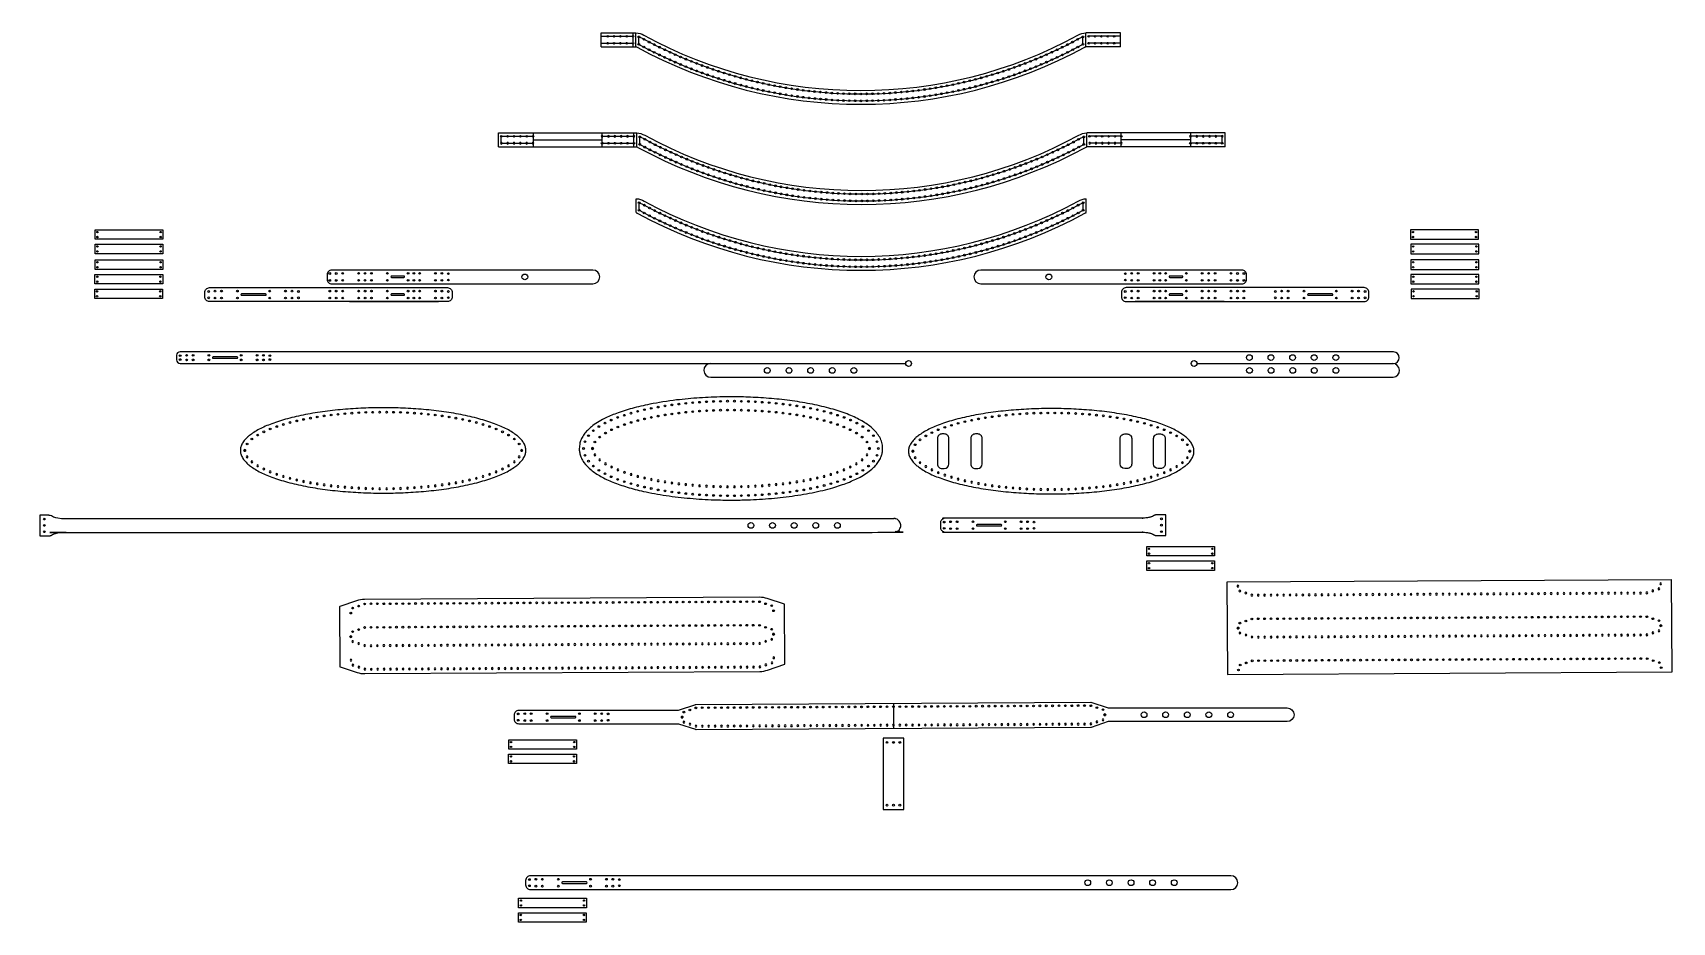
# Model space of a CAD drawing. Header units: millimetres. Extents: x 333 to 1754, y 862 to 1633.
import ezdxf

# ---------------------------------------------------------------- set-up
doc = ezdxf.new("R2010")
doc.units = ezdxf.units.MM

# ---------------------------------------------------------------- blocks, each defined once
blk = doc.blocks.new('*U4')
blk.add_circle((0, 0), 2.5)
blk = doc.blocks.new('*U5')
at = {"color": 0, "linetype": 'ByBlock', "lineweight": -2, "transparency": 16777216, "rotation": 180}
for p in [(1435.2, 897.9), (1453.9, 897.9), (1472.7, 897.9), (1491.4, 897.9), (1510.2, 897.9)]:
    blk.add_blockref('*U4', p, dxfattribs=at)
blk = doc.blocks.new('*U8')
blk.add_circle((0, 0), 2.5)
blk = doc.blocks.new('*U9')
at = {"color": 0, "linetype": 'ByBlock', "lineweight": -2, "transparency": 16777216, "rotation": 180}
for p in [(1435.2, 897.9), (1453.9, 897.9), (1472.7, 897.9), (1491.4, 897.9), (1510.2, 897.9)]:
    blk.add_blockref('*U8', p, dxfattribs=at)
blk = doc.blocks.new('*U12')
blk.add_circle((0, 0), 0.75)
blk = doc.blocks.new('*U13')
at = {"color": 0, "linetype": 'ByBlock', "lineweight": -2, "transparency": 16777216}
for p, rotation in [((895.5, 1039.5), 90.31771072439383), ((897.1, 1043.8), 18.74802334693357), ((902.3, 1045.6), 18.74802334693357), ((907.5, 1047.4), 18.74802334693357), ((913, 1047.6), 0.3177107243943628), ((918.5, 1047.6), 0.3177107243943628), ((924.1, 1047.6), 0.3177107243943628), ((929.6, 1047.6), 0.3177107243943628), ((935.1, 1047.7), 0.3177107243943628), ((940.6, 1047.7), 0.3177107243943628), ((946.1, 1047.7), 0.3177107243943628), ((951.7, 1047.8), 0.3177107243943628), ((957.2, 1047.8), 0.3177107243943628), ((962.7, 1047.8), 0.3177107243943628), ((968.2, 1047.9), 0.3177107243943628), ((973.8, 1047.9), 0.3177107243943628), ((979.3, 1047.9), 0.3177107243943628), ((984.8, 1048), 0.3177107243943628), ((990.3, 1048), 0.3177107243943628), ((995.8, 1048), 0.3177107243943628), ((1001.4, 1048), 0.3177107243943628), ((1006.9, 1048.1), 0.3177107243943628), ((1012.4, 1048.1), 0.3177107243943628), ((1017.9, 1048.1), 0.3177107243943628), ((1023.5, 1048.2), 0.3177107243943628), ((1029, 1048.2), 0.3177107243943628), ((1034.5, 1048.2), 0.3177107243943628), ((1040, 1048.3), 0.3177107243943628), ((1045.5, 1048.3), 0.3177107243943628), ((1051.1, 1048.3), 0.3177107243943628), ((1056.6, 1048.4), 0.3177107243943628), ((1062.1, 1048.4), 0.3177107243943628), ((1067.6, 1048.4), 0.3177107243943628), ((1073.2, 1048.4), 0.3177107243943628), ((1078.7, 1048.5), 0.3177107243943628), ((1084.2, 1048.5), 0.3177107243943628), ((1089.7, 1048.5), 0.3177107243943628), ((1095.3, 1048.6), 0.3177107243943628), ((1100.8, 1048.6), 0.3177107243943628), ((1106.3, 1048.6), 0.3177107243943628), ((1111.8, 1048.7), 0.3177107243943628), ((1117.3, 1048.7), 0.3177107243943628), ((1122.9, 1048.7), 0.3177107243943628), ((1128.4, 1048.8), 0.3177107243943628), ((1133.9, 1048.8), 0.3177107243943628), ((1139.4, 1048.8), 0.3177107243943628), ((1145, 1048.8), 0.3177107243943628), ((1150.5, 1048.9), 0.3177107243943628), ((1156, 1048.9), 0.3177107243943628), ((1161.5, 1048.9), 0.3177107243943628), ((1167, 1049), 0.3177107243943628), ((1172.6, 1049), 0.3177107243943628), ((1178.1, 1049), 0.3177107243943628), ((1183.6, 1049.1), 0.3177107243943628), ((1189.1, 1049.1), 0.3177107243943628), ((1194.7, 1049.1), 0.3177107243943628), ((1200.2, 1049.1), 0.3177107243943628), ((1205.7, 1049.2), 0.3177107243943628), ((1211.2, 1049.2), 0.3177107243943628), ((1216.7, 1049.2), 0.3177107243943628), ((1222.3, 1049.3), 0.3177107243943628), ((1227.8, 1049.3), 0.3177107243943628), ((1233.3, 1049.3), 0.3177107243943628), ((1238.8, 1049.4), 0.3177107243943628), ((1244.4, 1049.4), 0.3177107243943628), ((1249.9, 1049.3), 341.8873981018585), ((1255.1, 1047.6), 341.8873981018585), ((1260.4, 1045.9), 341.8873981018585), ((1262, 1041.5), 270.3177107244003)]:
    blk.add_blockref('*U12', p, dxfattribs=dict(at, rotation=rotation))
blk = doc.blocks.new('*U16')
blk.add_circle((0, 0), 0.75)
blk = doc.blocks.new('*U17')
at = {"color": 0, "linetype": 'ByBlock', "lineweight": -2, "transparency": 16777216}
for p, rotation in [((895.5, 1039.5), 90.31771072439383), ((897.1, 1043.8), 18.74802334693357), ((902.3, 1045.6), 18.74802334693357), ((907.5, 1047.4), 18.74802334693357), ((913, 1047.6), 0.3177107243943628), ((918.5, 1047.6), 0.3177107243943628), ((924.1, 1047.6), 0.3177107243943628), ((929.6, 1047.6), 0.3177107243943628), ((935.1, 1047.7), 0.3177107243943628), ((940.6, 1047.7), 0.3177107243943628), ((946.1, 1047.7), 0.3177107243943628), ((951.7, 1047.8), 0.3177107243943628), ((957.2, 1047.8), 0.3177107243943628), ((962.7, 1047.8), 0.3177107243943628), ((968.2, 1047.9), 0.3177107243943628), ((973.8, 1047.9), 0.3177107243943628), ((979.3, 1047.9), 0.3177107243943628), ((984.8, 1048), 0.3177107243943628), ((990.3, 1048), 0.3177107243943628), ((995.8, 1048), 0.3177107243943628), ((1001.4, 1048), 0.3177107243943628), ((1006.9, 1048.1), 0.3177107243943628), ((1012.4, 1048.1), 0.3177107243943628), ((1017.9, 1048.1), 0.3177107243943628), ((1023.5, 1048.2), 0.3177107243943628), ((1029, 1048.2), 0.3177107243943628), ((1034.5, 1048.2), 0.3177107243943628), ((1040, 1048.3), 0.3177107243943628), ((1045.5, 1048.3), 0.3177107243943628), ((1051.1, 1048.3), 0.3177107243943628), ((1056.6, 1048.4), 0.3177107243943628), ((1062.1, 1048.4), 0.3177107243943628), ((1067.6, 1048.4), 0.3177107243943628), ((1073.2, 1048.4), 0.3177107243943628), ((1078.7, 1048.5), 0.3177107243943628), ((1084.2, 1048.5), 0.3177107243943628), ((1089.7, 1048.5), 0.3177107243943628), ((1095.3, 1048.6), 0.3177107243943628), ((1100.8, 1048.6), 0.3177107243943628), ((1106.3, 1048.6), 0.3177107243943628), ((1111.8, 1048.7), 0.3177107243943628), ((1117.3, 1048.7), 0.3177107243943628), ((1122.9, 1048.7), 0.3177107243943628), ((1128.4, 1048.8), 0.3177107243943628), ((1133.9, 1048.8), 0.3177107243943628), ((1139.4, 1048.8), 0.3177107243943628), ((1145, 1048.8), 0.3177107243943628), ((1150.5, 1048.9), 0.3177107243943628), ((1156, 1048.9), 0.3177107243943628), ((1161.5, 1048.9), 0.3177107243943628), ((1167, 1049), 0.3177107243943628), ((1172.6, 1049), 0.3177107243943628), ((1178.1, 1049), 0.3177107243943628), ((1183.6, 1049.1), 0.3177107243943628), ((1189.1, 1049.1), 0.3177107243943628), ((1194.7, 1049.1), 0.3177107243943628), ((1200.2, 1049.1), 0.3177107243943628), ((1205.7, 1049.2), 0.3177107243943628), ((1211.2, 1049.2), 0.3177107243943628), ((1216.7, 1049.2), 0.3177107243943628), ((1222.3, 1049.3), 0.3177107243943628), ((1227.8, 1049.3), 0.3177107243943628), ((1233.3, 1049.3), 0.3177107243943628), ((1238.8, 1049.4), 0.3177107243943628), ((1244.4, 1049.4), 0.3177107243943628), ((1249.9, 1049.3), 341.8873981018585), ((1255.1, 1047.6), 341.8873981018585), ((1260.4, 1045.9), 341.8873981018585), ((1262, 1041.5), 270.3177107244003)]:
    blk.add_blockref('*U16', p, dxfattribs=dict(at, rotation=rotation))
blk = doc.blocks.new('*U22')
blk.add_circle((0, 0), 0.75)
blk = doc.blocks.new('*U23')
at = {"color": 0, "linetype": 'ByBlock', "lineweight": -2, "transparency": 16777216}
for p, rotation in [((895.5, 1039.5), 90.31771072439383), ((897.1, 1043.8), 18.74802334693357), ((902.3, 1045.6), 18.74802334693357), ((907.5, 1047.4), 18.74802334693357), ((913, 1047.6), 0.3177107243943628), ((918.5, 1047.6), 0.3177107243943628), ((924.1, 1047.6), 0.3177107243943628), ((929.6, 1047.6), 0.3177107243943628), ((935.1, 1047.7), 0.3177107243943628), ((940.6, 1047.7), 0.3177107243943628), ((946.1, 1047.7), 0.3177107243943628), ((951.7, 1047.8), 0.3177107243943628), ((957.2, 1047.8), 0.3177107243943628), ((962.7, 1047.8), 0.3177107243943628), ((968.2, 1047.9), 0.3177107243943628), ((973.8, 1047.9), 0.3177107243943628), ((979.3, 1047.9), 0.3177107243943628), ((984.8, 1048), 0.3177107243943628), ((990.3, 1048), 0.3177107243943628), ((995.8, 1048), 0.3177107243943628), ((1001.4, 1048), 0.3177107243943628), ((1006.9, 1048.1), 0.3177107243943628), ((1012.4, 1048.1), 0.3177107243943628), ((1017.9, 1048.1), 0.3177107243943628), ((1023.5, 1048.2), 0.3177107243943628), ((1029, 1048.2), 0.3177107243943628), ((1034.5, 1048.2), 0.3177107243943628), ((1040, 1048.3), 0.3177107243943628), ((1045.5, 1048.3), 0.3177107243943628), ((1051.1, 1048.3), 0.3177107243943628), ((1056.6, 1048.4), 0.3177107243943628), ((1062.1, 1048.4), 0.3177107243943628), ((1067.6, 1048.4), 0.3177107243943628), ((1073.2, 1048.4), 0.3177107243943628), ((1078.7, 1048.5), 0.3177107243943628), ((1084.2, 1048.5), 0.3177107243943628), ((1089.7, 1048.5), 0.3177107243943628), ((1095.3, 1048.6), 0.3177107243943628), ((1100.8, 1048.6), 0.3177107243943628), ((1106.3, 1048.6), 0.3177107243943628), ((1111.8, 1048.7), 0.3177107243943628), ((1117.3, 1048.7), 0.3177107243943628), ((1122.9, 1048.7), 0.3177107243943628), ((1128.4, 1048.8), 0.3177107243943628), ((1133.9, 1048.8), 0.3177107243943628), ((1139.4, 1048.8), 0.3177107243943628), ((1145, 1048.8), 0.3177107243943628), ((1150.5, 1048.9), 0.3177107243943628), ((1156, 1048.9), 0.3177107243943628), ((1161.5, 1048.9), 0.3177107243943628), ((1167, 1049), 0.3177107243943628), ((1172.6, 1049), 0.3177107243943628), ((1178.1, 1049), 0.3177107243943628), ((1183.6, 1049.1), 0.3177107243943628), ((1189.1, 1049.1), 0.3177107243943628), ((1194.7, 1049.1), 0.3177107243943628), ((1200.2, 1049.1), 0.3177107243943628), ((1205.7, 1049.2), 0.3177107243943628), ((1211.2, 1049.2), 0.3177107243943628), ((1216.7, 1049.2), 0.3177107243943628), ((1222.3, 1049.3), 0.3177107243943628), ((1227.8, 1049.3), 0.3177107243943628), ((1233.3, 1049.3), 0.3177107243943628), ((1238.8, 1049.4), 0.3177107243943628), ((1244.4, 1049.4), 0.3177107243943628), ((1249.9, 1049.3), 341.8873981018585), ((1255.1, 1047.6), 341.8873981018585), ((1260.4, 1045.9), 341.8873981018585), ((1262, 1041.5), 270.3177107244003)]:
    blk.add_blockref('*U22', p, dxfattribs=dict(at, rotation=rotation))
blk = doc.blocks.new('*U24')
blk.add_circle((0, 0), 0.75)
blk = doc.blocks.new('*U25')
at = {"color": 0, "linetype": 'ByBlock', "lineweight": -2, "transparency": 16777216}
for p, rotation in [((895.5, 1039.5), 90.31771072439383), ((897.1, 1043.8), 18.74802334693357), ((902.3, 1045.6), 18.74802334693357), ((907.5, 1047.4), 18.74802334693357), ((913, 1047.6), 0.3177107243943628), ((918.5, 1047.6), 0.3177107243943628), ((924.1, 1047.6), 0.3177107243943628), ((929.6, 1047.6), 0.3177107243943628), ((935.1, 1047.7), 0.3177107243943628), ((940.6, 1047.7), 0.3177107243943628), ((946.1, 1047.7), 0.3177107243943628), ((951.7, 1047.8), 0.3177107243943628), ((957.2, 1047.8), 0.3177107243943628), ((962.7, 1047.8), 0.3177107243943628), ((968.2, 1047.9), 0.3177107243943628), ((973.8, 1047.9), 0.3177107243943628), ((979.3, 1047.9), 0.3177107243943628), ((984.8, 1048), 0.3177107243943628), ((990.3, 1048), 0.3177107243943628), ((995.8, 1048), 0.3177107243943628), ((1001.4, 1048), 0.3177107243943628), ((1006.9, 1048.1), 0.3177107243943628), ((1012.4, 1048.1), 0.3177107243943628), ((1017.9, 1048.1), 0.3177107243943628), ((1023.5, 1048.2), 0.3177107243943628), ((1029, 1048.2), 0.3177107243943628), ((1034.5, 1048.2), 0.3177107243943628), ((1040, 1048.3), 0.3177107243943628), ((1045.5, 1048.3), 0.3177107243943628), ((1051.1, 1048.3), 0.3177107243943628), ((1056.6, 1048.4), 0.3177107243943628), ((1062.1, 1048.4), 0.3177107243943628), ((1067.6, 1048.4), 0.3177107243943628), ((1073.2, 1048.4), 0.3177107243943628), ((1078.7, 1048.5), 0.3177107243943628), ((1084.2, 1048.5), 0.3177107243943628), ((1089.7, 1048.5), 0.3177107243943628), ((1095.3, 1048.6), 0.3177107243943628), ((1100.8, 1048.6), 0.3177107243943628), ((1106.3, 1048.6), 0.3177107243943628), ((1111.8, 1048.7), 0.3177107243943628), ((1117.3, 1048.7), 0.3177107243943628), ((1122.9, 1048.7), 0.3177107243943628), ((1128.4, 1048.8), 0.3177107243943628), ((1133.9, 1048.8), 0.3177107243943628), ((1139.4, 1048.8), 0.3177107243943628), ((1145, 1048.8), 0.3177107243943628), ((1150.5, 1048.9), 0.3177107243943628), ((1156, 1048.9), 0.3177107243943628), ((1161.5, 1048.9), 0.3177107243943628), ((1167, 1049), 0.3177107243943628), ((1172.6, 1049), 0.3177107243943628), ((1178.1, 1049), 0.3177107243943628), ((1183.6, 1049.1), 0.3177107243943628), ((1189.1, 1049.1), 0.3177107243943628), ((1194.7, 1049.1), 0.3177107243943628), ((1200.2, 1049.1), 0.3177107243943628), ((1205.7, 1049.2), 0.3177107243943628), ((1211.2, 1049.2), 0.3177107243943628), ((1216.7, 1049.2), 0.3177107243943628), ((1222.3, 1049.3), 0.3177107243943628), ((1227.8, 1049.3), 0.3177107243943628), ((1233.3, 1049.3), 0.3177107243943628), ((1238.8, 1049.4), 0.3177107243943628), ((1244.4, 1049.4), 0.3177107243943628), ((1249.9, 1049.3), 341.8873981018585), ((1255.1, 1047.6), 341.8873981018585), ((1260.4, 1045.9), 341.8873981018585), ((1262, 1041.5), 270.3177107244003)]:
    blk.add_blockref('*U24', p, dxfattribs=dict(at, rotation=rotation))
blk = doc.blocks.new('*U34')
blk.add_circle((0, 0), 0.75)
blk = doc.blocks.new('*U35')
at = {"color": 0, "linetype": 'ByBlock', "lineweight": -2, "transparency": 16777216}
for p, rotation in [((895.5, 1039.5), 90.31771072439383), ((897.1, 1043.8), 18.74802334693357), ((902.3, 1045.6), 18.74802334693357), ((907.5, 1047.4), 18.74802334693357), ((913, 1047.6), 0.3177107243943628), ((918.5, 1047.6), 0.3177107243943628), ((924.1, 1047.6), 0.3177107243943628), ((929.6, 1047.6), 0.3177107243943628), ((935.1, 1047.7), 0.3177107243943628), ((940.6, 1047.7), 0.3177107243943628), ((946.1, 1047.7), 0.3177107243943628), ((951.7, 1047.8), 0.3177107243943628), ((957.2, 1047.8), 0.3177107243943628), ((962.7, 1047.8), 0.3177107243943628), ((968.2, 1047.9), 0.3177107243943628), ((973.8, 1047.9), 0.3177107243943628), ((979.3, 1047.9), 0.3177107243943628), ((984.8, 1048), 0.3177107243943628), ((990.3, 1048), 0.3177107243943628), ((995.8, 1048), 0.3177107243943628), ((1001.4, 1048), 0.3177107243943628), ((1006.9, 1048.1), 0.3177107243943628), ((1012.4, 1048.1), 0.3177107243943628), ((1017.9, 1048.1), 0.3177107243943628), ((1023.5, 1048.2), 0.3177107243943628), ((1029, 1048.2), 0.3177107243943628), ((1034.5, 1048.2), 0.3177107243943628), ((1040, 1048.3), 0.3177107243943628), ((1045.5, 1048.3), 0.3177107243943628), ((1051.1, 1048.3), 0.3177107243943628), ((1056.6, 1048.4), 0.3177107243943628), ((1062.1, 1048.4), 0.3177107243943628), ((1067.6, 1048.4), 0.3177107243943628), ((1073.2, 1048.4), 0.3177107243943628), ((1078.7, 1048.5), 0.3177107243943628), ((1084.2, 1048.5), 0.3177107243943628), ((1089.7, 1048.5), 0.3177107243943628), ((1095.3, 1048.6), 0.3177107243943628), ((1100.8, 1048.6), 0.3177107243943628), ((1106.3, 1048.6), 0.3177107243943628), ((1111.8, 1048.7), 0.3177107243943628), ((1117.3, 1048.7), 0.3177107243943628), ((1122.9, 1048.7), 0.3177107243943628), ((1128.4, 1048.8), 0.3177107243943628), ((1133.9, 1048.8), 0.3177107243943628), ((1139.4, 1048.8), 0.3177107243943628), ((1145, 1048.8), 0.3177107243943628), ((1150.5, 1048.9), 0.3177107243943628), ((1156, 1048.9), 0.3177107243943628), ((1161.5, 1048.9), 0.3177107243943628), ((1167, 1049), 0.3177107243943628), ((1172.6, 1049), 0.3177107243943628), ((1178.1, 1049), 0.3177107243943628), ((1183.6, 1049.1), 0.3177107243943628), ((1189.1, 1049.1), 0.3177107243943628), ((1194.7, 1049.1), 0.3177107243943628), ((1200.2, 1049.1), 0.3177107243943628), ((1205.7, 1049.2), 0.3177107243943628), ((1211.2, 1049.2), 0.3177107243943628), ((1216.7, 1049.2), 0.3177107243943628), ((1222.3, 1049.3), 0.3177107243943628), ((1227.8, 1049.3), 0.3177107243943628), ((1233.3, 1049.3), 0.3177107243943628), ((1238.8, 1049.4), 0.3177107243943628), ((1244.4, 1049.4), 0.3177107243943628), ((1249.9, 1049.3), 341.8873981018585), ((1255.1, 1047.6), 341.8873981018585), ((1260.4, 1045.9), 341.8873981018585), ((1262, 1041.5), 270.3177107244003)]:
    blk.add_blockref('*U34', p, dxfattribs=dict(at, rotation=rotation))
blk = doc.blocks.new('*U36')
blk.add_circle((0, 0), 0.75)
blk = doc.blocks.new('*U37')
at = {"color": 0, "linetype": 'ByBlock', "lineweight": -2, "transparency": 16777216}
for p, rotation in [((895.5, 1039.5), 90.31771072439383), ((897.1, 1043.8), 18.74802334693357), ((902.3, 1045.6), 18.74802334693357), ((907.5, 1047.4), 18.74802334693357), ((913, 1047.6), 0.3177107243943628), ((918.5, 1047.6), 0.3177107243943628), ((924.1, 1047.6), 0.3177107243943628), ((929.6, 1047.6), 0.3177107243943628), ((935.1, 1047.7), 0.3177107243943628), ((940.6, 1047.7), 0.3177107243943628), ((946.1, 1047.7), 0.3177107243943628), ((951.7, 1047.8), 0.3177107243943628), ((957.2, 1047.8), 0.3177107243943628), ((962.7, 1047.8), 0.3177107243943628), ((968.2, 1047.9), 0.3177107243943628), ((973.8, 1047.9), 0.3177107243943628), ((979.3, 1047.9), 0.3177107243943628), ((984.8, 1048), 0.3177107243943628), ((990.3, 1048), 0.3177107243943628), ((995.8, 1048), 0.3177107243943628), ((1001.4, 1048), 0.3177107243943628), ((1006.9, 1048.1), 0.3177107243943628), ((1012.4, 1048.1), 0.3177107243943628), ((1017.9, 1048.1), 0.3177107243943628), ((1023.5, 1048.2), 0.3177107243943628), ((1029, 1048.2), 0.3177107243943628), ((1034.5, 1048.2), 0.3177107243943628), ((1040, 1048.3), 0.3177107243943628), ((1045.5, 1048.3), 0.3177107243943628), ((1051.1, 1048.3), 0.3177107243943628), ((1056.6, 1048.4), 0.3177107243943628), ((1062.1, 1048.4), 0.3177107243943628), ((1067.6, 1048.4), 0.3177107243943628), ((1073.2, 1048.4), 0.3177107243943628), ((1078.7, 1048.5), 0.3177107243943628), ((1084.2, 1048.5), 0.3177107243943628), ((1089.7, 1048.5), 0.3177107243943628), ((1095.3, 1048.6), 0.3177107243943628), ((1100.8, 1048.6), 0.3177107243943628), ((1106.3, 1048.6), 0.3177107243943628), ((1111.8, 1048.7), 0.3177107243943628), ((1117.3, 1048.7), 0.3177107243943628), ((1122.9, 1048.7), 0.3177107243943628), ((1128.4, 1048.8), 0.3177107243943628), ((1133.9, 1048.8), 0.3177107243943628), ((1139.4, 1048.8), 0.3177107243943628), ((1145, 1048.8), 0.3177107243943628), ((1150.5, 1048.9), 0.3177107243943628), ((1156, 1048.9), 0.3177107243943628), ((1161.5, 1048.9), 0.3177107243943628), ((1167, 1049), 0.3177107243943628), ((1172.6, 1049), 0.3177107243943628), ((1178.1, 1049), 0.3177107243943628), ((1183.6, 1049.1), 0.3177107243943628), ((1189.1, 1049.1), 0.3177107243943628), ((1194.7, 1049.1), 0.3177107243943628), ((1200.2, 1049.1), 0.3177107243943628), ((1205.7, 1049.2), 0.3177107243943628), ((1211.2, 1049.2), 0.3177107243943628), ((1216.7, 1049.2), 0.3177107243943628), ((1222.3, 1049.3), 0.3177107243943628), ((1227.8, 1049.3), 0.3177107243943628), ((1233.3, 1049.3), 0.3177107243943628), ((1238.8, 1049.4), 0.3177107243943628), ((1244.4, 1049.4), 0.3177107243943628), ((1249.9, 1049.3), 341.8873981018585), ((1255.1, 1047.6), 341.8873981018585), ((1260.4, 1045.9), 341.8873981018585), ((1262, 1041.5), 270.3177107244003)]:
    blk.add_blockref('*U36', p, dxfattribs=dict(at, rotation=rotation))
blk = doc.blocks.new('*U40')
blk.add_circle((0, 0), 2.5)
blk = doc.blocks.new('*U41')
at = {"color": 0, "linetype": 'ByBlock', "lineweight": -2, "transparency": 16777216, "rotation": 180}
for p in [(1435.2, 897.9), (1453.9, 897.9), (1472.7, 897.9), (1491.4, 897.9), (1510.2, 897.9)]:
    blk.add_blockref('*U40', p, dxfattribs=at)
blk = doc.blocks.new('*U46')
blk.add_circle((0, 0), 2.5)
blk = doc.blocks.new('*U47')
at = {"color": 0, "linetype": 'ByBlock', "lineweight": -2, "transparency": 16777216, "rotation": 180}
for p in [(1435.2, 897.9), (1453.9, 897.9), (1472.7, 897.9), (1491.4, 897.9), (1510.2, 897.9)]:
    blk.add_blockref('*U46', p, dxfattribs=at)
blk = doc.blocks.new('*U54')
blk.add_circle((0, 0), 2.5)
blk = doc.blocks.new('*U55')
at = {"color": 0, "linetype": 'ByBlock', "lineweight": -2, "transparency": 16777216, "rotation": 180}
for p in [(1435.2, 897.9), (1453.9, 897.9), (1472.7, 897.9), (1491.4, 897.9), (1510.2, 897.9)]:
    blk.add_blockref('*U54', p, dxfattribs=at)
blk = doc.blocks.new('*U60')
blk.add_circle((0, 0), 2.5)
blk = doc.blocks.new('*U62')
at = {"color": 0, "linetype": 'ByBlock', "lineweight": -2, "transparency": 16777216, "rotation": 180}
for p in [(1435.2, 897.9), (1453.9, 897.9), (1472.7, 897.9), (1491.4, 897.9), (1510.2, 897.9)]:
    blk.add_blockref('*U60', p, dxfattribs=at)
blk = doc.blocks.new('*U87')
blk.add_circle((0, 0), 0.75)
blk = doc.blocks.new('*U88')
at = {"color": 0, "linetype": 'ByBlock', "lineweight": -2, "transparency": 16777216}
for p in [(738.8, 1542.9), (744.3, 1542.9), (749.8, 1542.9), (755.3, 1542.9), (760.8, 1542.9), (766.3, 1542.9)]:
    blk.add_blockref('*U87', p, dxfattribs=at)
blk = doc.blocks.new('*U89')
blk.add_circle((0, 0), 0.75)
blk = doc.blocks.new('*U91')
at = {"color": 0, "linetype": 'ByBlock', "lineweight": -2, "transparency": 16777216}
for p in [(738.8, 1542.9), (744.3, 1542.9), (749.8, 1542.9), (755.3, 1542.9), (760.8, 1542.9), (766.3, 1542.9)]:
    blk.add_blockref('*U89', p, dxfattribs=at)
blk = doc.blocks.new('*U95')
blk.add_circle((0, 0), 0.75)
blk = doc.blocks.new('*U96')
at = {"color": 0, "linetype": 'ByBlock', "lineweight": -2, "transparency": 16777216}
for p in [(738.8, 1542.9), (744.3, 1542.9), (749.8, 1542.9), (755.3, 1542.9), (760.8, 1542.9), (766.3, 1542.9)]:
    blk.add_blockref('*U95', p, dxfattribs=at)
blk = doc.blocks.new('*U92')
blk.add_circle((0, 0), 0.75)
blk = doc.blocks.new('*U94')
at = {"color": 0, "linetype": 'ByBlock', "lineweight": -2, "transparency": 16777216}
for p in [(738.8, 1542.9), (744.3, 1542.9), (749.8, 1542.9), (755.3, 1542.9), (760.8, 1542.9), (766.3, 1542.9)]:
    blk.add_blockref('*U92', p, dxfattribs=at)
blk = doc.blocks.new('*U97')
blk.add_circle((0, 0), 0.75)
blk = doc.blocks.new('*U98')
at = {"color": 0, "linetype": 'ByBlock', "lineweight": -2, "transparency": 16777216}
for p, rotation in [((858.8, 1542.4), 343.8102949112793), ((863.3, 1540.3), 331.7163696974409), ((867.7, 1537.9), 332.44159098725), ((872.2, 1535.6), 333.166812277059), ((1230.3, 1535.6), 26.83318772291519), ((1234.8, 1537.9), 27.55840901272423), ((1239.2, 1540.3), 28.28363030253378), ((1243.8, 1542.4), 16.18970508889122), ((876.7, 1533.4), 333.8920335668676), ((881.2, 1531.2), 334.6172548566761), ((885.8, 1529.1), 335.3424761464852), ((890.4, 1527), 336.0676974362942), ((895, 1525), 336.7929187261033), ((899.6, 1523.1), 337.5181400159128), ((904.2, 1521.2), 338.2433613057218), ((1198.3, 1521.2), 21.75663869425037), ((1203, 1523.1), 22.48185998405993), ((1207.6, 1525), 23.20708127386945), ((1212.2, 1527), 23.93230256367799), ((1216.8, 1529.1), 24.65752385348657), ((1221.3, 1531.2), 25.3827451432961), ((1225.8, 1533.4), 26.10796643310564), ((908.9, 1519.3), 338.9685825955303), ((913.6, 1517.6), 339.6938038853389), ((918.3, 1515.9), 340.4190251751484), ((923.1, 1514.2), 341.144246464957), ((927.8, 1512.6), 341.8694677547655), ((932.6, 1511.1), 342.5946890445746), ((937.4, 1509.6), 343.3199103343841), ((942.2, 1508.2), 344.0451316241936), ((947.1, 1506.8), 344.7703529140027), ((1155.5, 1506.8), 15.22964708596999), ((1160.3, 1508.2), 15.95486837577953), ((1165.1, 1509.6), 16.68008966558808), ((1169.9, 1511.1), 17.40531095539662), ((1174.7, 1512.6), 18.13053224520566), ((1179.5, 1514.2), 18.85575353501471), ((1184.2, 1515.9), 19.58097482482325), ((1188.9, 1517.6), 20.30619611463179), ((1193.6, 1519.3), 21.03141740444084), ((951.9, 1505.6), 345.4955742038117), ((956.8, 1504.3), 346.2207954936203), ((961.7, 1503.2), 346.9460167834293), ((966.6, 1502.1), 347.6712380732384), ((971.5, 1501), 348.3964593630474), ((976.4, 1500), 349.121680652856), ((981.3, 1499.1), 349.8469019426645), ((986.3, 1498.3), 350.5721232324721), ((991.3, 1497.5), 351.2973445222801), ((996.2, 1496.8), 352.0225658120897), ((1001.2, 1496.1), 352.7477871018992), ((1006.2, 1495.5), 353.4730083917083), ((1011.2, 1494.9), 354.1982296815168), ((1016.2, 1494.5), 354.9234509713253), ((1021.2, 1494.1), 355.6486722611345), ((1026.2, 1493.7), 356.3738935509429), ((1031.2, 1493.4), 357.0991148407521), ((1036.2, 1493.2), 357.8243361305607), ((1041.2, 1493), 358.5495574203683), ((1046.3, 1492.9), 359.2747787101759), ((1056.3, 1492.9), 0.7252212897939668), ((1061.3, 1493), 1.450442579603066), ((1066.3, 1493.2), 2.175663869412023), ((1071.3, 1493.4), 2.900885159220625), ((1076.4, 1493.7), 3.626106449028683), ((1081.4, 1494.1), 4.35132773883675), ((1086.4, 1494.5), 5.076549028644823), ((1091.4, 1494.9), 5.801770318453344), ((1096.4, 1495.5), 6.526991608262392), ((1101.3, 1496.1), 7.252212898071994), ((1106.3, 1496.8), 7.977434187880987), ((1111.3, 1497.5), 8.70265547768954), ((1116.3, 1498.3), 9.42787676749865), ((1121.2, 1499.1), 10.15309805730819), ((1126.1, 1500), 10.87831934711769), ((1131.1, 1501), 11.60354063692725), ((1136, 1502.1), 12.3287619267358), ((1140.9, 1503.2), 13.05398321654383), ((1145.8, 1504.3), 13.77920450635239), ((1150.6, 1505.6), 14.50442579616094)]:
    blk.add_blockref('*U97', p, dxfattribs=dict(at, rotation=rotation))
blk.add_blockref('*U97', (1051.3, 1492.9), dxfattribs=at)
blk = doc.blocks.new('*U99')
blk.add_circle((0, 0), 0.75)
blk = doc.blocks.new('*U100')
at = {"color": 0, "linetype": 'ByBlock', "lineweight": -2, "transparency": 16777216}
for p, rotation in [((858.8, 1535.9), 331.4426216094349), ((1243.8, 1535.9), 28.56635210558097), ((863.2, 1533.5), 332.1566682406365), ((867.6, 1531.2), 332.8707148718381), ((872.1, 1529), 333.5847615030393), ((876.6, 1526.8), 334.2988081342404), ((881.2, 1524.6), 335.0128547654425), ((885.7, 1522.5), 335.7269013966447), ((890.3, 1520.5), 336.4409480278468), ((1212.3, 1520.5), 23.56802568716748), ((1216.9, 1522.5), 24.28207231836914), ((1221.4, 1524.6), 24.99611894957128), ((1226, 1526.8), 25.71016558077341), ((1230.5, 1529), 26.42421221197558), ((1235, 1531.2), 27.13825884317771), ((1239.4, 1533.6), 27.85230547437936), ((894.9, 1518.5), 337.154994659049), ((899.6, 1516.6), 337.8690412902505), ((904.2, 1514.7), 338.5830879214518), ((908.9, 1512.9), 339.2971345526528), ((913.6, 1511.2), 340.011181183855), ((918.3, 1509.5), 340.7252278150577), ((923.1, 1507.9), 341.4392744462598), ((927.9, 1506.3), 342.153321077462), ((1174.7, 1506.3), 17.85565263755238), ((1179.5, 1507.9), 18.56969926875452), ((1184.3, 1509.5), 19.28374589995668), ((1189, 1511.2), 19.9977925311583), ((1193.7, 1512.9), 20.71183916235993), ((1198.4, 1514.7), 21.42588579356207), ((1203, 1516.6), 22.13993242476421), ((1207.7, 1518.5), 22.85397905596587), ((932.6, 1504.8), 342.8673677086641), ((937.5, 1503.3), 343.5814143398657), ((942.3, 1501.9), 344.2954609710669), ((947.1, 1500.6), 345.0095076022681), ((952, 1499.4), 345.7235542334696), ((956.8, 1498.1), 346.4376008646707), ((961.7, 1497), 347.1516474958729), ((966.6, 1495.9), 347.8656941270746), ((971.5, 1494.9), 348.5797407582767), ((976.5, 1493.9), 349.2937873894788), ((981.4, 1493), 350.0078340206809), ((986.3, 1492.2), 350.7218806518826), ((1116.3, 1492.2), 9.287093063127605), ((1121.2, 1493), 10.00113969432924), ((1126.1, 1493.9), 10.71518632553145), ((1131.1, 1494.9), 11.42923295673307), ((1136, 1495.9), 12.14327958793523), ((1140.9, 1497), 12.85732621913731), ((1145.8, 1498.2), 13.57137285033952), ((1150.6, 1499.4), 14.28541948154163), ((1155.5, 1500.6), 14.99946611274377), ((1160.3, 1502), 15.71351274394593), ((1165.2, 1503.4), 16.42755937514807), ((1170, 1504.8), 17.14160600635023), ((991.3, 1491.4), 351.4359272830837), ((996.3, 1490.7), 352.1499739142849), ((1001.2, 1490), 352.864020545487), ((1006.2, 1489.4), 353.5780671766892), ((1011.2, 1488.9), 354.2921138078898), ((1016.2, 1488.4), 355.0061604390914), ((1021.2, 1488), 355.7202070702936), ((1026.2, 1487.7), 356.4342537014958), ((1031.2, 1487.4), 357.1483003326979), ((1036.3, 1487.2), 357.8623469639), ((1041.3, 1487), 358.5763935951016), ((1046.3, 1486.9), 359.290440226304), ((1051.3, 1486.9), 0.004486857512984799), ((1056.3, 1486.9), 0.7185334887076087), ((1061.3, 1487), 1.432580119910216), ((1066.4, 1487.2), 2.146626751111555), ((1071.4, 1487.4), 2.860673382313471), ((1076.4, 1487.7), 3.574720013515085), ((1081.4, 1488), 4.288766644716582), ((1086.4, 1488.4), 5.002813275917857), ((1091.4, 1488.9), 5.716859907119372), ((1096.4, 1489.4), 6.430906538321618), ((1101.4, 1490), 7.144953169522727), ((1106.3, 1490.7), 7.85899980072388), ((1111.3, 1491.4), 8.573046431925441)]:
    blk.add_blockref('*U99', p, dxfattribs=dict(at, rotation=rotation))
blk = doc.blocks.new('*U108')
blk.add_circle((0, 0), 0.75)
blk = doc.blocks.new('*U109')
at = {"color": 0, "linetype": 'ByBlock', "lineweight": -2, "transparency": 16777216}
for p in [(738.8, 1542.9), (744.3, 1542.9), (749.8, 1542.9), (755.3, 1542.9), (760.8, 1542.9), (766.3, 1542.9)]:
    blk.add_blockref('*U108', p, dxfattribs=at)
blk = doc.blocks.new('*U101')
blk.add_circle((0, 0), 0.75)
blk = doc.blocks.new('*U103')
at = {"color": 0, "linetype": 'ByBlock', "lineweight": -2, "transparency": 16777216}
for p in [(738.8, 1542.9), (744.3, 1542.9), (749.8, 1542.9), (755.3, 1542.9), (760.8, 1542.9), (766.3, 1542.9)]:
    blk.add_blockref('*U101', p, dxfattribs=at)
blk = doc.blocks.new('*U106')
blk.add_circle((0, 0), 0.75)
blk = doc.blocks.new('*U107')
at = {"color": 0, "linetype": 'ByBlock', "lineweight": -2, "transparency": 16777216}
for p in [(738.8, 1542.9), (744.3, 1542.9), (749.8, 1542.9), (755.3, 1542.9), (760.8, 1542.9), (766.3, 1542.9)]:
    blk.add_blockref('*U106', p, dxfattribs=at)
blk = doc.blocks.new('*U104')
blk.add_circle((0, 0), 0.75)
blk = doc.blocks.new('*U105')
at = {"color": 0, "linetype": 'ByBlock', "lineweight": -2, "transparency": 16777216}
for p in [(738.8, 1542.9), (744.3, 1542.9), (749.8, 1542.9), (755.3, 1542.9), (760.8, 1542.9), (766.3, 1542.9)]:
    blk.add_blockref('*U104', p, dxfattribs=at)
blk = doc.blocks.new('*U119')
blk.add_circle((0, 0), 0.75)
blk = doc.blocks.new('*U120')
at = {"color": 0, "linetype": 'ByBlock', "lineweight": -2, "transparency": 16777216}
for p, rotation in [((858.3, 1485.3), 343.8102949112793), ((862.8, 1483.2), 331.716369697441), ((867.3, 1480.8), 332.4415909872485), ((871.7, 1478.5), 333.166812277057), ((1229.9, 1478.5), 26.83318772292888), ((1234.3, 1480.8), 27.55840901273742), ((1238.8, 1483.2), 28.28363030254546), ((1243.3, 1485.3), 16.18970508890392), ((876.2, 1476.3), 333.8920335668656), ((880.7, 1474.1), 334.6172548566742), ((885.3, 1472), 335.3424761464827), ((889.9, 1469.9), 336.0676974362917), ((894.5, 1467.9), 336.7929187261002), ((899.1, 1465.9), 337.5181400159083), ((903.8, 1464), 338.2433613057163), ((1197.8, 1464), 21.75663869421169), ((1202.5, 1465.9), 22.48185998402077), ((1207.1, 1467.9), 23.20708127382979), ((1211.7, 1469.9), 23.93230256369572), ((1216.3, 1472), 24.65752385350426), ((1220.8, 1474.1), 25.3827451433128), ((1225.4, 1476.3), 26.10796643312034), ((908.4, 1462.2), 338.9685825955244), ((913.1, 1460.4), 339.6938038853324), ((917.8, 1458.7), 340.4190251751415), ((922.6, 1457.1), 341.1442464649496), ((927.4, 1455.5), 341.8694677547581), ((932.1, 1454), 342.5946890445666), ((936.9, 1452.5), 343.3199103343752), ((941.8, 1451.1), 344.0451316241837), ((946.6, 1449.7), 344.7703529139922), ((1155, 1449.7), 15.22964708593885), ((1159.8, 1451.1), 15.95486837574688), ((1164.7, 1452.5), 16.68008966555441), ((1169.5, 1454), 17.40531095536249), ((1174.2, 1455.5), 18.13053224516999), ((1179, 1457.1), 18.85575353497806), ((1183.7, 1458.7), 19.58097482478658), ((1188.5, 1460.4), 20.30619611459515), ((1193.2, 1462.2), 21.03141740440317), ((951.4, 1448.4), 345.4955742038008), ((956.3, 1447.2), 346.2207954936083), ((961.2, 1446), 346.9460167834163), ((966.1, 1444.9), 347.6712380732243), ((971, 1443.9), 348.3964593630324), ((975.9, 1442.9), 349.1216806528404), ((980.9, 1442), 349.8469019426495), ((985.8, 1441.1), 350.572123232458), ((990.8, 1440.4), 351.2973445222656), ((995.7, 1439.6), 352.0225658120731), ((1000.7, 1439), 352.7477871018805), ((1005.7, 1438.4), 353.4730083916887), ((1010.7, 1437.8), 354.1982296814972), ((1015.7, 1437.3), 354.9234509713053), ((1020.7, 1436.9), 355.6486722611133), ((1025.7, 1436.6), 356.373893550921), ((1030.7, 1436.3), 357.0991148407285), ((1035.7, 1436.1), 357.824336130537), ((1040.8, 1435.9), 358.5495574203456), ((1045.8, 1435.8), 359.2747787101533), ((1055.8, 1435.8), 0.7252212897703461), ((1060.8, 1435.9), 1.450442579578438), ((1065.9, 1436.1), 2.175663869386554), ((1070.9, 1436.3), 2.90088515919511), ((1075.9, 1436.6), 3.626106449004242), ((1080.9, 1436.9), 4.351327738813275), ((1085.9, 1437.3), 5.07654902862182), ((1090.9, 1437.8), 5.801770318429809), ((1095.9, 1438.4), 6.526991608237825), ((1100.9, 1439), 7.252212898046396), ((1105.8, 1439.6), 7.977434187854448), ((1110.8, 1440.4), 8.702655477662464), ((1115.8, 1441.1), 9.427876767470497), ((1120.7, 1442), 10.15309805727852), ((1125.7, 1442.9), 10.87831934708708), ((1130.6, 1443.9), 11.60354063689663), ((1135.5, 1444.9), 12.32876192670568), ((1140.4, 1446), 13.05398321651426), ((1145.3, 1447.2), 13.77920450632274), ((1150.1, 1448.4), 14.50442579613084)]:
    blk.add_blockref('*U119', p, dxfattribs=dict(at, rotation=rotation))
blk.add_blockref('*U119', (1050.8, 1435.8), dxfattribs=at)
blk = doc.blocks.new('*U117')
blk.add_circle((0, 0), 0.75)
blk = doc.blocks.new('*U118')
at = {"color": 0, "linetype": 'ByBlock', "lineweight": -2, "transparency": 16777216}
for p, rotation in [((858.3, 1478.8), 331.4426216094349), ((1243.3, 1478.8), 28.56635210558097), ((862.7, 1476.4), 332.1566682406365), ((867.2, 1474.1), 332.8707148718381), ((871.6, 1471.8), 333.5847615030393), ((876.2, 1469.6), 334.2988081342404), ((880.7, 1467.5), 335.0128547654425), ((885.3, 1465.4), 335.7269013966447), ((889.8, 1463.4), 336.4409480278468), ((1211.8, 1463.4), 23.56802568716748), ((1216.4, 1465.4), 24.28207231836914), ((1221, 1467.5), 24.99611894957128), ((1225.5, 1469.7), 25.71016558077341), ((1230, 1471.9), 26.42421221197558), ((1234.5, 1474.1), 27.13825884317771), ((1238.9, 1476.4), 27.85230547437936), ((894.5, 1461.4), 337.154994659049), ((899.1, 1459.5), 337.8690412902505), ((903.8, 1457.6), 338.5830879214518), ((908.4, 1455.8), 339.2971345526528), ((913.1, 1454), 340.011181183855), ((917.9, 1452.4), 340.7252278150577), ((922.6, 1450.7), 341.4392744462598), ((927.4, 1449.2), 342.153321077462), ((1174.3, 1449.2), 17.85565263755238), ((1179, 1450.8), 18.56969926875452), ((1183.8, 1452.4), 19.28374589995668), ((1188.5, 1454.1), 19.9977925311583), ((1193.2, 1455.8), 20.71183916235993), ((1197.9, 1457.6), 21.42588579356207), ((1202.6, 1459.5), 22.13993242476421), ((1207.2, 1461.4), 22.85397905596587), ((932.2, 1447.7), 342.8673677086641), ((937, 1446.2), 343.5814143398657), ((941.8, 1444.8), 344.2954609710669), ((946.6, 1443.5), 345.0095076022681), ((951.5, 1442.2), 345.7235542334696), ((956.4, 1441), 346.4376008646707), ((961.2, 1439.9), 347.1516474958729), ((966.1, 1438.8), 347.8656941270746), ((971.1, 1437.8), 348.5797407582767), ((976, 1436.8), 349.2937873894788), ((980.9, 1435.9), 350.0078340206809), ((985.9, 1435.1), 350.7218806518826), ((1115.8, 1435.1), 9.287093063127605), ((1120.7, 1435.9), 10.00113969432924), ((1125.7, 1436.8), 10.71518632553145), ((1130.6, 1437.8), 11.42923295673307), ((1135.5, 1438.8), 12.14327958793523), ((1140.4, 1439.9), 12.85732621913731), ((1145.3, 1441), 13.57137285033952), ((1150.2, 1442.2), 14.28541948154163), ((1155, 1443.5), 14.99946611274377), ((1159.9, 1444.8), 15.71351274394593), ((1164.7, 1446.2), 16.42755937514807), ((1169.5, 1447.7), 17.14160600635023), ((990.8, 1434.3), 351.4359272830837), ((995.8, 1433.6), 352.1499739142849), ((1000.8, 1432.9), 352.864020545487), ((1005.8, 1432.3), 353.5780671766892), ((1010.7, 1431.8), 354.2921138078898), ((1015.7, 1431.3), 355.0061604390914), ((1020.7, 1430.9), 355.7202070702936), ((1025.7, 1430.6), 356.4342537014958), ((1030.8, 1430.3), 357.1483003326979), ((1035.8, 1430.1), 357.8623469639), ((1040.8, 1429.9), 358.5763935951016), ((1045.8, 1429.8), 359.290440226304), ((1050.8, 1429.8), 0.004486857512984799), ((1055.8, 1429.8), 0.7185334887076087), ((1060.9, 1429.9), 1.432580119910216), ((1065.9, 1430.1), 2.146626751111555), ((1070.9, 1430.3), 2.860673382313471), ((1075.9, 1430.6), 3.574720013515085), ((1080.9, 1430.9), 4.288766644716582), ((1085.9, 1431.3), 5.002813275917857), ((1090.9, 1431.8), 5.716859907119372), ((1095.9, 1432.3), 6.430906538321618), ((1100.9, 1432.9), 7.144953169522727), ((1105.9, 1433.6), 7.85899980072388), ((1110.8, 1434.3), 8.573046431925441)]:
    blk.add_blockref('*U117', p, dxfattribs=dict(at, rotation=rotation))
blk = doc.blocks.new('*U158')
blk.add_circle((0, 0), 0.75)
blk = doc.blocks.new('*U159')
at = {"color": 0, "linetype": 'ByBlock', "lineweight": -2, "transparency": 16777216}
for p, rotation in [((858, 1629.1), 343.8102949112793), ((862.5, 1627), 331.7163696974409), ((867, 1624.6), 332.44159098725), ((871.5, 1622.4), 333.166812277059), ((875.9, 1620.1), 333.8920335668676), ((1225.1, 1620.1), 26.10796643310564), ((1229.6, 1622.4), 26.83318772291519), ((1234, 1624.6), 27.55840901272423), ((1238.5, 1627), 28.28363030253378), ((1243, 1629.1), 16.18970508889122), ((880.5, 1617.9), 334.6172548566761), ((885, 1615.8), 335.3424761464852), ((889.6, 1613.7), 336.0676974362942), ((894.2, 1611.7), 336.7929187261033), ((898.8, 1609.8), 337.5181400159128), ((903.5, 1607.9), 338.2433613057218), ((908.2, 1606.1), 338.9685825955303), ((1192.9, 1606.1), 21.03141740444084), ((1197.6, 1607.9), 21.75663869425037), ((1202.2, 1609.8), 22.48185998405993), ((1206.8, 1611.7), 23.20708127386945), ((1211.4, 1613.7), 23.93230256367799), ((1216, 1615.8), 24.65752385348657), ((1220.6, 1617.9), 25.3827451432961), ((912.8, 1604.3), 339.6938038853389), ((917.6, 1602.6), 340.4190251751484), ((922.3, 1600.9), 341.144246464957), ((927.1, 1599.3), 341.8694677547655), ((931.9, 1597.8), 342.5946890445746), ((936.7, 1596.3), 343.3199103343841), ((941.5, 1594.9), 344.0451316241936), ((946.3, 1593.6), 344.7703529140027), ((951.2, 1592.3), 345.4955742038117), ((956, 1591.1), 346.2207954936203), ((1145, 1591.1), 13.77920450635239), ((1149.9, 1592.3), 14.50442579616094), ((1154.7, 1593.6), 15.22964708596999), ((1159.6, 1594.9), 15.95486837577953), ((1164.4, 1596.3), 16.68008966558808), ((1169.2, 1597.8), 17.40531095539662), ((1174, 1599.3), 18.13053224520566), ((1178.7, 1600.9), 18.85575353501471), ((1183.5, 1602.6), 19.58097482482325), ((1188.2, 1604.3), 20.30619611463179), ((960.9, 1589.9), 346.9460167834293), ((965.8, 1588.8), 347.6712380732384), ((970.7, 1587.7), 348.3964593630474), ((975.7, 1586.8), 349.121680652856), ((980.6, 1585.9), 349.8469019426645), ((985.5, 1585), 350.5721232324721), ((990.5, 1584.2), 351.2973445222801), ((995.5, 1583.5), 352.0225658120897), ((1000.4, 1582.8), 352.7477871018992), ((1005.4, 1582.2), 353.4730083917083), ((1010.4, 1581.7), 354.1982296815168), ((1015.4, 1581.2), 354.9234509713253), ((1020.4, 1580.8), 355.6486722611345), ((1025.4, 1580.4), 356.3738935509429), ((1030.4, 1580.1), 357.0991148407521), ((1035.5, 1579.9), 357.8243361305607), ((1040.5, 1579.8), 358.5495574203683), ((1045.5, 1579.7), 359.2747787101759), ((1055.5, 1579.7), 0.7252212897939668), ((1060.6, 1579.8), 1.450442579603066), ((1065.6, 1579.9), 2.175663869412023), ((1070.6, 1580.1), 2.900885159220625), ((1075.6, 1580.4), 3.626106449028683), ((1080.6, 1580.8), 4.35132773883675), ((1085.6, 1581.2), 5.076549028644823), ((1090.6, 1581.7), 5.801770318453344), ((1095.6, 1582.2), 6.526991608262392), ((1100.6, 1582.8), 7.252212898071994), ((1105.6, 1583.5), 7.977434187880987), ((1110.5, 1584.2), 8.70265547768954), ((1115.5, 1585), 9.42787676749865), ((1120.4, 1585.9), 10.15309805730819), ((1125.4, 1586.8), 10.87831934711769), ((1130.3, 1587.7), 11.60354063692725), ((1135.2, 1588.8), 12.3287619267358), ((1140.1, 1589.9), 13.05398321654383)]:
    blk.add_blockref('*U158', p, dxfattribs=dict(at, rotation=rotation))
blk.add_blockref('*U158', (1050.5, 1579.6), dxfattribs=at)
blk = doc.blocks.new('*U160')
blk.add_circle((0, 0), 0.75)
blk = doc.blocks.new('*U161')
at = {"color": 0, "linetype": 'ByBlock', "lineweight": -2, "transparency": 16777216}
for p, rotation in [((858, 1622.6), 331.4426216094349), ((862.4, 1620.3), 332.1566682406365), ((1238.6, 1620.3), 27.85230547437936), ((1243.1, 1622.7), 28.56635210558097), ((866.9, 1617.9), 332.8707148718381), ((871.4, 1615.7), 333.5847615030393), ((875.9, 1613.5), 334.2988081342404), ((880.4, 1611.3), 335.0128547654425), ((885, 1609.2), 335.7269013966447), ((889.6, 1607.2), 336.4409480278468), ((894.2, 1605.2), 337.154994659049), ((1206.9, 1605.3), 22.85397905596587), ((1211.5, 1607.2), 23.56802568716748), ((1216.1, 1609.3), 24.28207231836914), ((1220.7, 1611.4), 24.99611894957128), ((1225.2, 1613.5), 25.71016558077341), ((1229.7, 1615.7), 26.42421221197558), ((1234.2, 1618), 27.13825884317771), ((898.8, 1603.3), 337.8690412902505), ((903.5, 1601.4), 338.5830879214518), ((908.2, 1599.6), 339.2971345526528), ((912.9, 1597.9), 340.011181183855), ((917.6, 1596.2), 340.7252278150577), ((922.3, 1594.6), 341.4392744462598), ((927.1, 1593), 342.153321077462), ((931.9, 1591.5), 342.8673677086641), ((1169.2, 1591.5), 17.14160600635023), ((1174, 1593), 17.85565263755238), ((1178.8, 1594.6), 18.56969926875452), ((1183.5, 1596.2), 19.28374589995668), ((1188.2, 1597.9), 19.9977925311583), ((1192.9, 1599.7), 20.71183916235993), ((1197.6, 1601.5), 21.42588579356207), ((1202.3, 1603.3), 22.13993242476421), ((936.7, 1590.1), 343.5814143398657), ((941.5, 1588.7), 344.2954609710669), ((946.4, 1587.3), 345.0095076022681), ((951.2, 1586.1), 345.7235542334696), ((956.1, 1584.9), 346.4376008646707), ((961, 1583.7), 347.1516474958729), ((965.9, 1582.6), 347.8656941270746), ((970.8, 1581.6), 348.5797407582767), ((975.7, 1580.7), 349.2937873894788), ((980.6, 1579.7), 350.0078340206809), ((985.6, 1578.9), 350.7218806518826), ((990.5, 1578.1), 351.4359272830837), ((995.5, 1577.4), 352.1499739142849), ((1000.5, 1576.8), 352.864020545487), ((1100.6, 1576.8), 7.144953169522727), ((1105.6, 1577.4), 7.85899980072388), ((1110.5, 1578.1), 8.573046431925441), ((1115.5, 1578.9), 9.287093063127605), ((1120.4, 1579.8), 10.00113969432924), ((1125.4, 1580.7), 10.71518632553145), ((1130.3, 1581.6), 11.42923295673307), ((1135.2, 1582.7), 12.14327958793523), ((1140.1, 1583.7), 12.85732621913731), ((1145, 1584.9), 13.57137285033952), ((1149.9, 1586.1), 14.28541948154163), ((1154.7, 1587.4), 14.99946611274377), ((1159.6, 1588.7), 15.71351274394593), ((1164.4, 1590.1), 16.42755937514807), ((1005.5, 1576.2), 353.5780671766892), ((1010.5, 1575.6), 354.2921138078898), ((1015.5, 1575.2), 355.0061604390914), ((1020.5, 1574.8), 355.7202070702936), ((1025.5, 1574.4), 356.4342537014958), ((1030.5, 1574.1), 357.1483003326979), ((1035.5, 1573.9), 357.8623469639), ((1040.5, 1573.8), 358.5763935951016), ((1045.5, 1573.7), 359.290440226304), ((1050.5, 1573.6), 0.004486857512984799), ((1055.6, 1573.7), 0.7185334887076087), ((1060.6, 1573.8), 1.432580119910216), ((1065.6, 1573.9), 2.146626751111555), ((1070.6, 1574.1), 2.860673382313471), ((1075.6, 1574.4), 3.574720013515085), ((1080.6, 1574.8), 4.288766644716582), ((1085.6, 1575.2), 5.002813275917857), ((1090.6, 1575.6), 5.716859907119372), ((1095.6, 1576.2), 6.430906538321618)]:
    blk.add_blockref('*U160', p, dxfattribs=dict(at, rotation=rotation))
blk = doc.blocks.new('*U217')
blk.add_circle((0, 0), 0.75)
blk = doc.blocks.new('*U218')
at = {"color": 0, "linetype": 'ByBlock', "lineweight": -2, "transparency": 16777216}
for p, rotation in [((1129, 1292.4), 16.69106752990484), ((1134.8, 1294.1), 14.7196555553896), ((1140.7, 1295.5), 13.02736091706474), ((1146.6, 1296.8), 11.53318814379118), ((1152.5, 1297.9), 10.18351276936987), ((1158.4, 1298.9), 8.95166534063422), ((1164.4, 1299.8), 7.818670352272609), ((1170.4, 1300.6), 6.760595724201992), ((1176.4, 1301.2), 5.759112403430022), ((1182.4, 1301.8), 4.799881578627159), ((1188.4, 1302.2), 3.879311159590502), ((1194.4, 1302.6), 2.990578843535652), ((1200.5, 1302.9), 2.123777972413225), ((1206.5, 1303), 1.270080880164254), ((1212.5, 1303.1), 0.4214549899968107), ((1218.6, 1303.1), 359.5773654335633), ((1224.6, 1303), 358.7324570293518), ((1230.6, 1302.9), 357.8787995943981), ((1236.7, 1302.6), 357.0081312391536), ((1242.7, 1302.2), 356.1171096652988), ((1248.7, 1301.8), 355.1996571046817), ((1254.7, 1301.2), 354.2448671099508), ((1260.7, 1300.6), 353.2403305437588), ((1266.7, 1299.8), 352.179139227606), ((1272.7, 1298.9), 351.0461028794381), ((1278.6, 1297.9), 349.8180856635641), ((1284.5, 1296.8), 348.4693877239357), ((1290.4, 1295.5), 346.9737654198507), ((1296.3, 1294.1), 345.2775225528425), ((1302.1, 1292.4), 343.3042999972552), ((1101.8, 1279.8), 39.05127504204036), ((1106.8, 1283.2), 30.91157760288973), ((1112.1, 1286), 25.69572679213755), ((1117.6, 1288.5), 21.9269137708955), ((1123.3, 1290.6), 19.03970234484576), ((1307.8, 1290.6), 340.9650978185067), ((1313.5, 1288.5), 338.0700192252737), ((1319, 1286), 334.3041090162039), ((1324.3, 1283.2), 329.0923968428096), ((1329.3, 1279.8), 320.9469066721832), ((1095.6, 1269.9), 90), ((1097.6, 1275.5), 54.34388644983583), ((1333.5, 1275.5), 305.6383201475713), ((1335.6, 1269.9), 269.9649080480576)]:
    blk.add_blockref('*U217', p, dxfattribs=dict(at, rotation=rotation))
blk = doc.blocks.new('*U219')
blk.add_circle((0, 0), 0.75)
blk = doc.blocks.new('*U221')
at = {"color": 0, "linetype": 'ByBlock', "lineweight": -2, "transparency": 16777216}
for p, rotation in [((1129, 1292.4), 16.69106752990484), ((1134.8, 1294.1), 14.7196555553896), ((1140.7, 1295.5), 13.02736091706474), ((1146.6, 1296.8), 11.53318814379118), ((1152.5, 1297.9), 10.18351276936987), ((1158.4, 1298.9), 8.95166534063422), ((1164.4, 1299.8), 7.818670352272609), ((1170.4, 1300.6), 6.760595724201992), ((1176.4, 1301.2), 5.759112403430022), ((1182.4, 1301.8), 4.799881578627159), ((1188.4, 1302.2), 3.879311159590502), ((1194.4, 1302.6), 2.990578843535652), ((1200.5, 1302.9), 2.123777972413225), ((1206.5, 1303), 1.270080880164254), ((1212.5, 1303.1), 0.4214549899968107), ((1218.6, 1303.1), 359.5773654335633), ((1224.6, 1303), 358.7324570293518), ((1230.6, 1302.9), 357.8787995943981), ((1236.7, 1302.6), 357.0081312391536), ((1242.7, 1302.2), 356.1171096652988), ((1248.7, 1301.8), 355.1996571046817), ((1254.7, 1301.2), 354.2448671099508), ((1260.7, 1300.6), 353.2403305437588), ((1266.7, 1299.8), 352.179139227606), ((1272.7, 1298.9), 351.0461028794381), ((1278.6, 1297.9), 349.8180856635641), ((1284.5, 1296.8), 348.4693877239357), ((1290.4, 1295.5), 346.9737654198507), ((1296.3, 1294.1), 345.2775225528425), ((1302.1, 1292.4), 343.3042999972552), ((1101.8, 1279.8), 39.05127504204036), ((1106.8, 1283.2), 30.91157760288973), ((1112.1, 1286), 25.69572679213755), ((1117.6, 1288.5), 21.9269137708955), ((1123.3, 1290.6), 19.03970234484576), ((1307.8, 1290.6), 340.9650978185067), ((1313.5, 1288.5), 338.0700192252737), ((1319, 1286), 334.3041090162039), ((1324.3, 1283.2), 329.0923968428096), ((1329.3, 1279.8), 320.9469066721832), ((1095.6, 1269.9), 90), ((1097.6, 1275.5), 54.34388644983583), ((1333.5, 1275.5), 305.6383201475713), ((1335.6, 1269.9), 269.9649080480576)]:
    blk.add_blockref('*U219', p, dxfattribs=dict(at, rotation=rotation))
blk = doc.blocks.new('*U238')
blk.add_circle((0, 0), 0.75)
blk = doc.blocks.new('*U239')
at = {"color": 0, "linetype": 'ByBlock', "lineweight": -2, "transparency": 16777216}
for p, rotation in [((371.8, 1066.6), 14.7196555553896), ((377.7, 1068), 13.02736091706474), ((383.6, 1069.3), 11.53318814379118), ((389.5, 1070.5), 10.18351276936987), ((395.5, 1071.5), 8.95166534063422), ((401.4, 1072.3), 7.818670352272609), ((407.4, 1073.1), 6.760595724201992), ((413.4, 1073.8), 5.759112403430022), ((419.4, 1074.3), 4.799881578627159), ((425.4, 1074.8), 3.879311159590502), ((431.5, 1075.1), 2.990578843535652), ((437.5, 1075.4), 2.123777972413225), ((443.5, 1075.6), 1.270080880164254), ((449.6, 1075.7), 0.4214549899968107), ((455.6, 1075.7), 359.5773654335633), ((461.6, 1075.6), 358.7324570293518), ((467.7, 1075.4), 357.8787995943981), ((473.7, 1075.1), 357.0081312391536), ((479.7, 1074.8), 356.1171096652988), ((485.7, 1074.3), 355.1996571046817), ((491.7, 1073.8), 354.2448671099508), ((497.7, 1073.1), 353.2403305437588), ((503.7, 1072.3), 352.179139227606), ((509.7, 1071.5), 351.0461028794381), ((515.6, 1070.5), 349.8180856635641), ((521.6, 1069.3), 348.4693877239357), ((527.5, 1068), 346.9737654198507), ((533.3, 1066.6), 345.2775225528425), ((338.8, 1052.3), 39.05127504204036), ((343.8, 1055.7), 30.91157760288973), ((349.1, 1058.6), 25.69572679213755), ((354.6, 1061), 21.9269137708955), ((360.3, 1063.1), 19.03970234484576), ((366, 1065), 16.69106752990484), ((539.1, 1065), 343.3042999972552), ((544.9, 1063.1), 340.9650978185067), ((550.5, 1061), 338.0700192252737), ((556, 1058.6), 334.3041090162039), ((561.4, 1055.7), 329.0923968428096), ((566.3, 1052.3), 320.9469066721832), ((332.6, 1042.4), 90), ((334.6, 1048), 54.34388644983583), ((570.5, 1048), 305.6383201475713), ((572.6, 1042.4), 269.9649080480576)]:
    blk.add_blockref('*U238', p, dxfattribs=dict(at, rotation=rotation))
blk = doc.blocks.new('*U234')
blk.add_circle((0, 0), 0.75)
blk = doc.blocks.new('*U235')
at = {"color": 0, "linetype": 'ByBlock', "lineweight": -2, "transparency": 16777216}
for p, rotation in [((1129, 1292.4), 16.69106752990484), ((1134.8, 1294.1), 14.7196555553896), ((1140.7, 1295.5), 13.02736091706474), ((1146.6, 1296.8), 11.53318814379118), ((1152.5, 1297.9), 10.18351276936987), ((1158.4, 1298.9), 8.95166534063422), ((1164.4, 1299.8), 7.818670352272609), ((1170.4, 1300.6), 6.760595724201992), ((1176.4, 1301.2), 5.759112403430022), ((1182.4, 1301.8), 4.799881578627159), ((1188.4, 1302.2), 3.879311159590502), ((1194.4, 1302.6), 2.990578843535652), ((1200.5, 1302.9), 2.123777972413225), ((1206.5, 1303), 1.270080880164254), ((1212.5, 1303.1), 0.4214549899968107), ((1218.6, 1303.1), 359.5773654335633), ((1224.6, 1303), 358.7324570293518), ((1230.6, 1302.9), 357.8787995943981), ((1236.7, 1302.6), 357.0081312391536), ((1242.7, 1302.2), 356.1171096652988), ((1248.7, 1301.8), 355.1996571046817), ((1254.7, 1301.2), 354.2448671099508), ((1260.7, 1300.6), 353.2403305437588), ((1266.7, 1299.8), 352.179139227606), ((1272.7, 1298.9), 351.0461028794381), ((1278.6, 1297.9), 349.8180856635641), ((1284.5, 1296.8), 348.4693877239357), ((1290.4, 1295.5), 346.9737654198507), ((1296.3, 1294.1), 345.2775225528425), ((1302.1, 1292.4), 343.3042999972552), ((1101.8, 1279.8), 39.05127504204036), ((1106.8, 1283.2), 30.91157760288973), ((1112.1, 1286), 25.69572679213755), ((1117.6, 1288.5), 21.9269137708955), ((1123.3, 1290.6), 19.03970234484576), ((1307.8, 1290.6), 340.9650978185067), ((1313.5, 1288.5), 338.0700192252737), ((1319, 1286), 334.3041090162039), ((1324.3, 1283.2), 329.0923968428096), ((1329.3, 1279.8), 320.9469066721832), ((1095.6, 1269.9), 90), ((1097.6, 1275.5), 54.34388644983583), ((1333.5, 1275.5), 305.6383201475713), ((1335.6, 1269.9), 269.9649080480576)]:
    blk.add_blockref('*U234', p, dxfattribs=dict(at, rotation=rotation))
blk = doc.blocks.new('*U273')
blk.add_circle((0, 0), 0.75)
blk = doc.blocks.new('*U275')
at = {"color": 0, "linetype": 'ByBlock', "lineweight": -2, "transparency": 16777216}
for p, rotation in [((895.5, 1039.5), 90.31771072439383), ((897.1, 1043.8), 18.74802334693357), ((902.3, 1045.6), 18.74802334693357), ((907.5, 1047.4), 18.74802334693357), ((913, 1047.6), 0.3177107243943628), ((918.5, 1047.6), 0.3177107243943628), ((924.1, 1047.6), 0.3177107243943628), ((929.6, 1047.6), 0.3177107243943628), ((935.1, 1047.7), 0.3177107243943628), ((940.6, 1047.7), 0.3177107243943628), ((946.1, 1047.7), 0.3177107243943628), ((951.7, 1047.8), 0.3177107243943628), ((957.2, 1047.8), 0.3177107243943628), ((962.7, 1047.8), 0.3177107243943628), ((968.2, 1047.9), 0.3177107243943628), ((973.8, 1047.9), 0.3177107243943628), ((979.3, 1047.9), 0.3177107243943628), ((984.8, 1048), 0.3177107243943628), ((990.3, 1048), 0.3177107243943628), ((995.8, 1048), 0.3177107243943628), ((1001.4, 1048), 0.3177107243943628), ((1006.9, 1048.1), 0.3177107243943628), ((1012.4, 1048.1), 0.3177107243943628), ((1017.9, 1048.1), 0.3177107243943628), ((1023.5, 1048.2), 0.3177107243943628), ((1029, 1048.2), 0.3177107243943628), ((1034.5, 1048.2), 0.3177107243943628), ((1040, 1048.3), 0.3177107243943628), ((1045.5, 1048.3), 0.3177107243943628), ((1051.1, 1048.3), 0.3177107243943628), ((1056.6, 1048.4), 0.3177107243943628), ((1062.1, 1048.4), 0.3177107243943628), ((1067.6, 1048.4), 0.3177107243943628), ((1073.2, 1048.4), 0.3177107243943628), ((1078.7, 1048.5), 0.3177107243943628), ((1084.2, 1048.5), 0.3177107243943628), ((1089.7, 1048.5), 0.3177107243943628), ((1095.3, 1048.6), 0.3177107243943628), ((1100.8, 1048.6), 0.3177107243943628), ((1106.3, 1048.6), 0.3177107243943628), ((1111.8, 1048.7), 0.3177107243943628), ((1117.3, 1048.7), 0.3177107243943628), ((1122.9, 1048.7), 0.3177107243943628), ((1128.4, 1048.8), 0.3177107243943628), ((1133.9, 1048.8), 0.3177107243943628), ((1139.4, 1048.8), 0.3177107243943628), ((1145, 1048.8), 0.3177107243943628), ((1150.5, 1048.9), 0.3177107243943628), ((1156, 1048.9), 0.3177107243943628), ((1161.5, 1048.9), 0.3177107243943628), ((1167, 1049), 0.3177107243943628), ((1172.6, 1049), 0.3177107243943628), ((1178.1, 1049), 0.3177107243943628), ((1183.6, 1049.1), 0.3177107243943628), ((1189.1, 1049.1), 0.3177107243943628), ((1194.7, 1049.1), 0.3177107243943628), ((1200.2, 1049.1), 0.3177107243943628), ((1205.7, 1049.2), 0.3177107243943628), ((1211.2, 1049.2), 0.3177107243943628), ((1216.7, 1049.2), 0.3177107243943628), ((1222.3, 1049.3), 0.3177107243943628), ((1227.8, 1049.3), 0.3177107243943628), ((1233.3, 1049.3), 0.3177107243943628), ((1238.8, 1049.4), 0.3177107243943628), ((1244.4, 1049.4), 0.3177107243943628), ((1249.9, 1049.3), 341.8873981018585), ((1255.1, 1047.6), 341.8873981018585), ((1260.4, 1045.9), 341.8873981018585), ((1262, 1041.5), 270.3177107244003)]:
    blk.add_blockref('*U273', p, dxfattribs=dict(at, rotation=rotation))
blk = doc.blocks.new('*U276')
blk.add_circle((0, 0), 0.75)
blk = doc.blocks.new('*U277')
at = {"color": 0, "linetype": 'ByBlock', "lineweight": -2, "transparency": 16777216}
for p, rotation in [((895.5, 1039.5), 90.31771072439383), ((897.1, 1043.8), 18.74802334693357), ((902.3, 1045.6), 18.74802334693357), ((907.5, 1047.4), 18.74802334693357), ((913, 1047.6), 0.3177107243943628), ((918.5, 1047.6), 0.3177107243943628), ((924.1, 1047.6), 0.3177107243943628), ((929.6, 1047.6), 0.3177107243943628), ((935.1, 1047.7), 0.3177107243943628), ((940.6, 1047.7), 0.3177107243943628), ((946.1, 1047.7), 0.3177107243943628), ((951.7, 1047.8), 0.3177107243943628), ((957.2, 1047.8), 0.3177107243943628), ((962.7, 1047.8), 0.3177107243943628), ((968.2, 1047.9), 0.3177107243943628), ((973.8, 1047.9), 0.3177107243943628), ((979.3, 1047.9), 0.3177107243943628), ((984.8, 1048), 0.3177107243943628), ((990.3, 1048), 0.3177107243943628), ((995.8, 1048), 0.3177107243943628), ((1001.4, 1048), 0.3177107243943628), ((1006.9, 1048.1), 0.3177107243943628), ((1012.4, 1048.1), 0.3177107243943628), ((1017.9, 1048.1), 0.3177107243943628), ((1023.5, 1048.2), 0.3177107243943628), ((1029, 1048.2), 0.3177107243943628), ((1034.5, 1048.2), 0.3177107243943628), ((1040, 1048.3), 0.3177107243943628), ((1045.5, 1048.3), 0.3177107243943628), ((1051.1, 1048.3), 0.3177107243943628), ((1056.6, 1048.4), 0.3177107243943628), ((1062.1, 1048.4), 0.3177107243943628), ((1067.6, 1048.4), 0.3177107243943628), ((1073.2, 1048.4), 0.3177107243943628), ((1078.7, 1048.5), 0.3177107243943628), ((1084.2, 1048.5), 0.3177107243943628), ((1089.7, 1048.5), 0.3177107243943628), ((1095.3, 1048.6), 0.3177107243943628), ((1100.8, 1048.6), 0.3177107243943628), ((1106.3, 1048.6), 0.3177107243943628), ((1111.8, 1048.7), 0.3177107243943628), ((1117.3, 1048.7), 0.3177107243943628), ((1122.9, 1048.7), 0.3177107243943628), ((1128.4, 1048.8), 0.3177107243943628), ((1133.9, 1048.8), 0.3177107243943628), ((1139.4, 1048.8), 0.3177107243943628), ((1145, 1048.8), 0.3177107243943628), ((1150.5, 1048.9), 0.3177107243943628), ((1156, 1048.9), 0.3177107243943628), ((1161.5, 1048.9), 0.3177107243943628), ((1167, 1049), 0.3177107243943628), ((1172.6, 1049), 0.3177107243943628), ((1178.1, 1049), 0.3177107243943628), ((1183.6, 1049.1), 0.3177107243943628), ((1189.1, 1049.1), 0.3177107243943628), ((1194.7, 1049.1), 0.3177107243943628), ((1200.2, 1049.1), 0.3177107243943628), ((1205.7, 1049.2), 0.3177107243943628), ((1211.2, 1049.2), 0.3177107243943628), ((1216.7, 1049.2), 0.3177107243943628), ((1222.3, 1049.3), 0.3177107243943628), ((1227.8, 1049.3), 0.3177107243943628), ((1233.3, 1049.3), 0.3177107243943628), ((1238.8, 1049.4), 0.3177107243943628), ((1244.4, 1049.4), 0.3177107243943628), ((1249.9, 1049.3), 341.8873981018585), ((1255.1, 1047.6), 341.8873981018585), ((1260.4, 1045.9), 341.8873981018585), ((1262, 1041.5), 270.3177107244003)]:
    blk.add_blockref('*U276', p, dxfattribs=dict(at, rotation=rotation))
blk = doc.blocks.new('*U293')
blk.add_circle((0, 0), 0.75)
blk = doc.blocks.new('*U294')
at = {"color": 0, "linetype": 'ByBlock', "lineweight": -2, "transparency": 16777216}
for p, rotation in [((895.5, 1039.5), 90.31771072439383), ((897.1, 1043.8), 18.74802334693357), ((902.3, 1045.6), 18.74802334693357), ((907.5, 1047.4), 18.74802334693357), ((913, 1047.6), 0.3177107243943628), ((918.5, 1047.6), 0.3177107243943628), ((924.1, 1047.6), 0.3177107243943628), ((929.6, 1047.6), 0.3177107243943628), ((935.1, 1047.7), 0.3177107243943628), ((940.6, 1047.7), 0.3177107243943628), ((946.1, 1047.7), 0.3177107243943628), ((951.7, 1047.8), 0.3177107243943628), ((957.2, 1047.8), 0.3177107243943628), ((962.7, 1047.8), 0.3177107243943628), ((968.2, 1047.9), 0.3177107243943628), ((973.8, 1047.9), 0.3177107243943628), ((979.3, 1047.9), 0.3177107243943628), ((984.8, 1048), 0.3177107243943628), ((990.3, 1048), 0.3177107243943628), ((995.8, 1048), 0.3177107243943628), ((1001.4, 1048), 0.3177107243943628), ((1006.9, 1048.1), 0.3177107243943628), ((1012.4, 1048.1), 0.3177107243943628), ((1017.9, 1048.1), 0.3177107243943628), ((1023.5, 1048.2), 0.3177107243943628), ((1029, 1048.2), 0.3177107243943628), ((1034.5, 1048.2), 0.3177107243943628), ((1040, 1048.3), 0.3177107243943628), ((1045.5, 1048.3), 0.3177107243943628), ((1051.1, 1048.3), 0.3177107243943628), ((1056.6, 1048.4), 0.3177107243943628), ((1062.1, 1048.4), 0.3177107243943628), ((1067.6, 1048.4), 0.3177107243943628), ((1073.2, 1048.4), 0.3177107243943628), ((1078.7, 1048.5), 0.3177107243943628), ((1084.2, 1048.5), 0.3177107243943628), ((1089.7, 1048.5), 0.3177107243943628), ((1095.3, 1048.6), 0.3177107243943628), ((1100.8, 1048.6), 0.3177107243943628), ((1106.3, 1048.6), 0.3177107243943628), ((1111.8, 1048.7), 0.3177107243943628), ((1117.3, 1048.7), 0.3177107243943628), ((1122.9, 1048.7), 0.3177107243943628), ((1128.4, 1048.8), 0.3177107243943628), ((1133.9, 1048.8), 0.3177107243943628), ((1139.4, 1048.8), 0.3177107243943628), ((1145, 1048.8), 0.3177107243943628), ((1150.5, 1048.9), 0.3177107243943628), ((1156, 1048.9), 0.3177107243943628), ((1161.5, 1048.9), 0.3177107243943628), ((1167, 1049), 0.3177107243943628), ((1172.6, 1049), 0.3177107243943628), ((1178.1, 1049), 0.3177107243943628), ((1183.6, 1049.1), 0.3177107243943628), ((1189.1, 1049.1), 0.3177107243943628), ((1194.7, 1049.1), 0.3177107243943628), ((1200.2, 1049.1), 0.3177107243943628), ((1205.7, 1049.2), 0.3177107243943628), ((1211.2, 1049.2), 0.3177107243943628), ((1216.7, 1049.2), 0.3177107243943628), ((1222.3, 1049.3), 0.3177107243943628), ((1227.8, 1049.3), 0.3177107243943628), ((1233.3, 1049.3), 0.3177107243943628), ((1238.8, 1049.4), 0.3177107243943628), ((1244.4, 1049.4), 0.3177107243943628), ((1249.9, 1049.3), 341.8873981018585), ((1255.1, 1047.6), 341.8873981018585), ((1260.4, 1045.9), 341.8873981018585), ((1262, 1041.5), 270.3177107244003)]:
    blk.add_blockref('*U293', p, dxfattribs=dict(at, rotation=rotation))
blk = doc.blocks.new('*U299')
blk.add_circle((0, 0), 0.75)
blk = doc.blocks.new('*U300')
at = {"color": 0, "linetype": 'ByBlock', "lineweight": -2, "transparency": 16777216}
for p, rotation in [((895.5, 1039.5), 90.31771072439383), ((897.1, 1043.8), 18.74802334693357), ((902.3, 1045.6), 18.74802334693357), ((907.5, 1047.4), 18.74802334693357), ((913, 1047.6), 0.3177107243943628), ((918.5, 1047.6), 0.3177107243943628), ((924.1, 1047.6), 0.3177107243943628), ((929.6, 1047.6), 0.3177107243943628), ((935.1, 1047.7), 0.3177107243943628), ((940.6, 1047.7), 0.3177107243943628), ((946.1, 1047.7), 0.3177107243943628), ((951.7, 1047.8), 0.3177107243943628), ((957.2, 1047.8), 0.3177107243943628), ((962.7, 1047.8), 0.3177107243943628), ((968.2, 1047.9), 0.3177107243943628), ((973.8, 1047.9), 0.3177107243943628), ((979.3, 1047.9), 0.3177107243943628), ((984.8, 1048), 0.3177107243943628), ((990.3, 1048), 0.3177107243943628), ((995.8, 1048), 0.3177107243943628), ((1001.4, 1048), 0.3177107243943628), ((1006.9, 1048.1), 0.3177107243943628), ((1012.4, 1048.1), 0.3177107243943628), ((1017.9, 1048.1), 0.3177107243943628), ((1023.5, 1048.2), 0.3177107243943628), ((1029, 1048.2), 0.3177107243943628), ((1034.5, 1048.2), 0.3177107243943628), ((1040, 1048.3), 0.3177107243943628), ((1045.5, 1048.3), 0.3177107243943628), ((1051.1, 1048.3), 0.3177107243943628), ((1056.6, 1048.4), 0.3177107243943628), ((1062.1, 1048.4), 0.3177107243943628), ((1067.6, 1048.4), 0.3177107243943628), ((1073.2, 1048.4), 0.3177107243943628), ((1078.7, 1048.5), 0.3177107243943628), ((1084.2, 1048.5), 0.3177107243943628), ((1089.7, 1048.5), 0.3177107243943628), ((1095.3, 1048.6), 0.3177107243943628), ((1100.8, 1048.6), 0.3177107243943628), ((1106.3, 1048.6), 0.3177107243943628), ((1111.8, 1048.7), 0.3177107243943628), ((1117.3, 1048.7), 0.3177107243943628), ((1122.9, 1048.7), 0.3177107243943628), ((1128.4, 1048.8), 0.3177107243943628), ((1133.9, 1048.8), 0.3177107243943628), ((1139.4, 1048.8), 0.3177107243943628), ((1145, 1048.8), 0.3177107243943628), ((1150.5, 1048.9), 0.3177107243943628), ((1156, 1048.9), 0.3177107243943628), ((1161.5, 1048.9), 0.3177107243943628), ((1167, 1049), 0.3177107243943628), ((1172.6, 1049), 0.3177107243943628), ((1178.1, 1049), 0.3177107243943628), ((1183.6, 1049.1), 0.3177107243943628), ((1189.1, 1049.1), 0.3177107243943628), ((1194.7, 1049.1), 0.3177107243943628), ((1200.2, 1049.1), 0.3177107243943628), ((1205.7, 1049.2), 0.3177107243943628), ((1211.2, 1049.2), 0.3177107243943628), ((1216.7, 1049.2), 0.3177107243943628), ((1222.3, 1049.3), 0.3177107243943628), ((1227.8, 1049.3), 0.3177107243943628), ((1233.3, 1049.3), 0.3177107243943628), ((1238.8, 1049.4), 0.3177107243943628), ((1244.4, 1049.4), 0.3177107243943628), ((1249.9, 1049.3), 341.8873981018585), ((1255.1, 1047.6), 341.8873981018585), ((1260.4, 1045.9), 341.8873981018585), ((1262, 1041.5), 270.3177107244003)]:
    blk.add_blockref('*U299', p, dxfattribs=dict(at, rotation=rotation))
blk = doc.blocks.new('*U304')
blk.add_circle((0, 0), 0.75)
blk = doc.blocks.new('*U305')
at = {"color": 0, "linetype": 'ByBlock', "lineweight": -2, "transparency": 16777216}
for p, rotation in [((401.4, 1080.2), 7.638594844359919), ((407.4, 1080.9), 6.611182032834389), ((413.4, 1081.5), 5.639504795641986), ((419.4, 1082.1), 4.706930941716288), ((425.4, 1082.5), 3.806447556547957), ((431.4, 1082.9), 2.936055322648664), ((437.5, 1083.2), 2.085125860684871), ((443.5, 1083.3), 1.24479841848302), ((449.6, 1083.4), 0.4141869015300848), ((455.6, 1083.4), 359.5858970897204), ((461.6, 1083.3), 358.7550989010504), ((467.7, 1083.2), 357.9159423123433), ((473.7, 1082.9), 357.0642837504122), ((479.7, 1082.5), 356.1910468614669), ((485.7, 1082.1), 355.2925093996803), ((491.8, 1081.5), 354.3633059485687), ((497.8, 1080.9), 353.3891576137989), ((503.8, 1080.2), 352.3570177314904), ((348.8, 1067), 23.6143337442706), ((354.4, 1069.3), 20.54873379029162), ((360.1, 1071.2), 18.05992561708839), ((365.9, 1073), 15.97386652044227), ((371.7, 1074.6), 14.17521899096077), ((377.6, 1076), 12.60152796330439), ((383.5, 1077.2), 11.18920467402251), ((389.4, 1078.3), 9.90988870152217), ((395.4, 1079.3), 8.735785719103035), ((509.7, 1079.3), 351.2650792678145), ((515.7, 1078.3), 350.0922724012112), ((521.6, 1077.2), 348.8088236930309), ((527.5, 1076), 347.3972255025354), ((533.4, 1074.6), 345.8255605213112), ((539.2, 1073), 344.0287747814499), ((545, 1071.2), 341.938688965605), ((550.7, 1069.3), 339.4524653951337), ((556.3, 1067), 336.3852459096021), ((329.1, 1053.5), 51.46731963467963), ((333.3, 1057.8), 40.27968021833069), ((338.1, 1061.4), 32.80045736827555), ((343.4, 1064.4), 27.53384379253332), ((561.8, 1064.4), 332.4664706350395), ((567, 1061.4), 327.201431957461), ((571.9, 1057.8), 319.7194280437168), ((576.1, 1053.5), 308.5226521919539), ((324.8, 1042.4), 90), ((326, 1048.3), 68.16399130190445), ((326, 1036.5), 111.8277881454496), ((579.2, 1048.3), 291.8356124323607), ((579.2, 1036.5), 248.1796445813297), ((580.3, 1042.4), 270.0021262220275), ((329.1, 1031.4), 128.5223211805834), ((333.3, 1027.1), 139.7255903129787), ((338.1, 1023.5), 147.1993781243504), ((567, 1023.5), 212.7976918794892), ((571.9, 1027.1), 220.2830502842532), ((576.1, 1031.4), 231.4686229486252), ((343.4, 1020.5), 152.4660065374798), ((348.8, 1017.9), 156.3856828027671), ((354.4, 1015.6), 159.4509340714116), ((360.1, 1013.6), 161.9402522814866), ((365.9, 1011.9), 164.0258897701975), ((371.7, 1010.3), 165.8266505211267), ((377.6, 1008.9), 167.3991771534837), ((527.5, 1008.9), 192.6019698165049), ((533.4, 1010.3), 194.1759320548697), ((539.2, 1011.9), 195.9722360633559), ((545, 1013.6), 198.0612052256199), ((550.7, 1015.6), 200.5473249573292), ((556.3, 1017.9), 203.6147675832196), ((561.8, 1020.5), 207.5333893661418), ((383.5, 1007.7), 168.806883251726), ((389.4, 1006.5), 170.0919827827925), ((395.4, 1005.6), 171.2666334123405), ((401.4, 1004.7), 172.3573003257518), ((407.4, 1004), 173.3876886063404), ((413.4, 1003.3), 174.3638508144114), ((419.4, 1002.8), 175.2933945573317), ((425.4, 1002.3), 176.1903717363527), ((431.4, 1002), 177.064293670553), ((437.5, 1001.7), 177.916076878893), ((443.5, 1001.5), 178.7551147459657), ((449.6, 1001.4), 179.5859037032075), ((455.6, 1001.4), 180.4146311271862), ((461.6, 1001.5), 181.2450167405137), ((467.7, 1001.7), 182.0830497640557), ((473.7, 1002), 182.9368859286917), ((479.7, 1002.3), 183.8079507749842), ((485.7, 1002.8), 184.7049999368246), ((491.8, 1003.3), 185.6390972199017), ((497.8, 1004), 186.6125318699308), ((503.8, 1004.7), 187.6388880834659), ((509.7, 1005.6), 188.735846555036), ((515.7, 1006.5), 189.9104917744581), ((521.6, 1007.7), 191.1883992277508)]:
    blk.add_blockref('*U304', p, dxfattribs=dict(at, rotation=rotation))
blk = doc.blocks.new('*U312')
blk.add_circle((0, 0), 0.75)
blk = doc.blocks.new('*U314')
at = {"color": 0, "linetype": 'ByBlock', "lineweight": -2, "transparency": 16777216}
for p, rotation in [((1129, 1292.4), 16.69106752990484), ((1134.8, 1294.1), 14.7196555553896), ((1140.7, 1295.5), 13.02736091706474), ((1146.6, 1296.8), 11.53318814379118), ((1152.5, 1297.9), 10.18351276936987), ((1158.4, 1298.9), 8.95166534063422), ((1164.4, 1299.8), 7.818670352272609), ((1170.4, 1300.6), 6.760595724201992), ((1176.4, 1301.2), 5.759112403430022), ((1182.4, 1301.8), 4.799881578627159), ((1188.4, 1302.2), 3.879311159590502), ((1194.4, 1302.6), 2.990578843535652), ((1200.5, 1302.9), 2.123777972413225), ((1206.5, 1303), 1.270080880164254), ((1212.5, 1303.1), 0.4214549899968107), ((1218.6, 1303.1), 359.5773654335633), ((1224.6, 1303), 358.7324570293518), ((1230.6, 1302.9), 357.8787995943981), ((1236.7, 1302.6), 357.0081312391536), ((1242.7, 1302.2), 356.1171096652988), ((1248.7, 1301.8), 355.1996571046817), ((1254.7, 1301.2), 354.2448671099508), ((1260.7, 1300.6), 353.2403305437588), ((1266.7, 1299.8), 352.179139227606), ((1272.7, 1298.9), 351.0461028794381), ((1278.6, 1297.9), 349.8180856635641), ((1284.5, 1296.8), 348.4693877239357), ((1290.4, 1295.5), 346.9737654198507), ((1296.3, 1294.1), 345.2775225528425), ((1302.1, 1292.4), 343.3042999972552), ((1101.8, 1279.8), 39.05127504204036), ((1106.8, 1283.2), 30.91157760288973), ((1112.1, 1286), 25.69572679213755), ((1117.6, 1288.5), 21.9269137708955), ((1123.3, 1290.6), 19.03970234484576), ((1307.8, 1290.6), 340.9650978185067), ((1313.5, 1288.5), 338.0700192252737), ((1319, 1286), 334.3041090162039), ((1324.3, 1283.2), 329.0923968428096), ((1329.3, 1279.8), 320.9469066721832), ((1095.6, 1269.9), 90), ((1097.6, 1275.5), 54.34388644983583), ((1333.5, 1275.5), 305.6383201475713), ((1335.6, 1269.9), 269.9649080480576)]:
    blk.add_blockref('*U312', p, dxfattribs=dict(at, rotation=rotation))
blk = doc.blocks.new('*U315')
blk.add_circle((0, 0), 0.75)
blk = doc.blocks.new('*U316')
at = {"color": 0, "linetype": 'ByBlock', "lineweight": -2, "transparency": 16777216}
for p, rotation in [((1129, 1292.4), 16.69106752990484), ((1134.8, 1294.1), 14.7196555553896), ((1140.7, 1295.5), 13.02736091706474), ((1146.6, 1296.8), 11.53318814379118), ((1152.5, 1297.9), 10.18351276936987), ((1158.4, 1298.9), 8.95166534063422), ((1164.4, 1299.8), 7.818670352272609), ((1170.4, 1300.6), 6.760595724201992), ((1176.4, 1301.2), 5.759112403430022), ((1182.4, 1301.8), 4.799881578627159), ((1188.4, 1302.2), 3.879311159590502), ((1194.4, 1302.6), 2.990578843535652), ((1200.5, 1302.9), 2.123777972413225), ((1206.5, 1303), 1.270080880164254), ((1212.5, 1303.1), 0.4214549899968107), ((1218.6, 1303.1), 359.5773654335633), ((1224.6, 1303), 358.7324570293518), ((1230.6, 1302.9), 357.8787995943981), ((1236.7, 1302.6), 357.0081312391536), ((1242.7, 1302.2), 356.1171096652988), ((1248.7, 1301.8), 355.1996571046817), ((1254.7, 1301.2), 354.2448671099508), ((1260.7, 1300.6), 353.2403305437588), ((1266.7, 1299.8), 352.179139227606), ((1272.7, 1298.9), 351.0461028794381), ((1278.6, 1297.9), 349.8180856635641), ((1284.5, 1296.8), 348.4693877239357), ((1290.4, 1295.5), 346.9737654198507), ((1296.3, 1294.1), 345.2775225528425), ((1302.1, 1292.4), 343.3042999972552), ((1101.8, 1279.8), 39.05127504204036), ((1106.8, 1283.2), 30.91157760288973), ((1112.1, 1286), 25.69572679213755), ((1117.6, 1288.5), 21.9269137708955), ((1123.3, 1290.6), 19.03970234484576), ((1307.8, 1290.6), 340.9650978185067), ((1313.5, 1288.5), 338.0700192252737), ((1319, 1286), 334.3041090162039), ((1324.3, 1283.2), 329.0923968428096), ((1329.3, 1279.8), 320.9469066721832), ((1095.6, 1269.9), 90), ((1097.6, 1275.5), 54.34388644983583), ((1333.5, 1275.5), 305.6383201475713), ((1335.6, 1269.9), 269.9649080480576)]:
    blk.add_blockref('*U315', p, dxfattribs=dict(at, rotation=rotation))

msp = doc.modelspace()

# ---------------------------------------------------------------- linework, layer by layer
for p, q in [((825.5, 1620.6), (825.5, 1632.6)), ((853, 1620.6), (853, 1632.6)), ((855.5, 1620.6), (855.5, 1632.6)), ((855.5, 1620.5), (855.5, 1620.6)), ((858, 1622.6), (858, 1629.1)), ((858, 1620.6), (858, 1620.6)), ((1243, 1622.6), (1243, 1629.1)), ((1245.5, 1620.6), (1245.5, 1632.6)), ((1275.5, 1620.6), (1275.5, 1632.6)), ((736.3, 1533.9), (736.3, 1545.9)), ((738.8, 1536.9), (738.8, 1542.9)), ((766.3, 1545.9), (766.3, 1533.9)), ((766.3, 1539.9), (826.3, 1539.9)), ((826.3, 1533.9), (826.3, 1545.9)), ((853.8, 1533.9), (853.8, 1545.9)), ((856.3, 1533.9), (856.3, 1545.9)), ((858.8, 1535.9), (858.8, 1542.4)), ((1243.8, 1535.9), (1243.8, 1542.4)), ((1246.3, 1533.9), (1246.3, 1545.9)), ((1276.3, 1533.9), (1276.3, 1545.9)), ((1336.3, 1539.9), (1276.3, 1539.9)), ((1336.3, 1545.9), (1336.3, 1533.9)), ((1363.8, 1536.9), (1363.8, 1542.9)), ((1366.3, 1533.9), (1366.3, 1545.9)), ((856.3, 1533.8), (856.3, 1533.9)), ((858.8, 1533.9), (858.8, 1533.9)), ((855.8, 1476.8), (855.8, 1488.7)), ((858.3, 1478.8), (858.3, 1485.3)), ((1243.3, 1478.8), (1243.3, 1485.3)), ((1245.8, 1476.8), (1245.8, 1488.8)), ((858.3, 1476.8), (858.3, 1476.8)), ((643, 1421.1), (643, 1421.1)), ((1329.7, 1421.1), (1329.7, 1421.1)), ((513, 1405.7), (513, 1405.7)), ((535, 1405.7), (535, 1405.7)), ((643, 1405.7), (643, 1405.7)), ((1329.7, 1405.7), (1329.7, 1405.7)), ((1437.7, 1405.7), (1437.7, 1405.7)), ((1459.7, 1405.7), (1459.7, 1405.7)), ((460.3, 1346.1), (1089.4, 1346)), ((1341.9, 1346), (1511.4, 1346)), ((1085.1, 1205.6), (1085.1, 1205.6)), ((1150.7, 1205.8), (1150.7, 1205.8)), ((1172.7, 1205.8), (1172.7, 1205.8)), ((1368, 1156.7), (1753.4, 1158.8)), ((1377.5, 1117.4), (1377.5, 1116.6)), ((1368.4, 1076.4), (1753.9, 1078.6)), ((1078.7, 1051.5), (1078.7, 1029.5)), ((1426.1, 1042.2), (1426.1, 1042.2)), ((791.2, 895.9), (791.2, 895.9)), ((813.2, 895.9), (813.2, 895.9)), ((1202, 901.8), (1202, 901.9)), ((1377.2, 895.9), (1377.2, 895.9))]:
    msp.add_line(p, q)
for points in [[(825.5, 1632.6), (854.4, 1632.6, -0.017591), (855.5, 1632.6)], [(825.5, 1620.6), (854.4, 1620.6, -0.071433), (855.5, 1620.5)], [(855.5, 1632.6, -0.113561), (862.4, 1630.5, 0.254408), (1238.7, 1630.5, -0.113557), (1245.5, 1632.6, -0.113557)], [(855.5, 1620.5, -0.06549), (856.5, 1620.1, 0.254666), (1244.6, 1620.1, -0.065802), (1245.5, 1620.5, -0.065802)], [(858, 1629.1, -0.060766), (860.9, 1627.9, 0.25446), (1240.1, 1627.9, -0.060766), (1243, 1629.1, -0.060766)], [(858, 1622.6, 0.254542), (1243.1, 1622.7)], [(1275.5, 1632.6), (1246.6, 1632.6, 0.017591), (1245.5, 1632.6)], [(1275.5, 1620.6), (1246.6, 1620.6, 0.071433), (1245.5, 1620.5)], [(736.3, 1545.9), (855.1, 1545.9, -0.017591), (856.3, 1545.9, -0.017591)], [(856.3, 1545.9, -0.113561), (863.1, 1543.8, 0.254408), (1239.4, 1543.8, -0.113557), (1246.3, 1545.9, -0.113557)], [(858.8, 1542.4, -0.060766), (861.7, 1541.2, 0.25446), (1240.9, 1541.2, -0.060766), (1243.8, 1542.4, -0.060766)], [(858.8, 1535.9, 0.254542), (1243.8, 1535.9)], [(1366.3, 1545.9), (1247.4, 1545.9, 0.017591), (1246.3, 1545.9, 0.017591)], [(736.3, 1533.9), (855.1, 1533.9, -0.071433), (856.3, 1533.8, -0.071433)], [(856.3, 1533.8, -0.06549), (857.2, 1533.3, 0.254666), (1245.3, 1533.3, -0.065802), (1246.3, 1533.8, -0.065802)], [(1366.3, 1533.9), (1247.4, 1533.9, 0.071433), (1246.3, 1533.8, 0.071433)], [(855.8, 1488.8, -0.113561), (862.7, 1486.7, 0.254408), (1238.9, 1486.7, -0.113557), (1245.8, 1488.8, -0.113557)], [(858.3, 1485.3, -0.060766), (861.2, 1484, 0.25446), (1240.4, 1484, -0.060766), (1243.3, 1485.3, -0.060766)], [(858.3, 1478.8, 0.254542), (1243.3, 1478.8)], [(855.8, 1476.6, -0.06549), (856.7, 1476.2, 0.254666), (1244.8, 1476.2, -0.065802), (1245.8, 1476.6, -0.065802)], [(818.2, 1427), (607.2, 1427), (591.8, 1427, 0.414214), (587.8, 1423), (587.8, 1419, 0.415435), (591.8, 1415), (818.2, 1415, 1), (818.2, 1427)], [(654.4, 1421.7), (643.6, 1421.7, 1), (643.6, 1420.5)], [(643.6, 1420.5), (654.4, 1420.5, 1), (654.4, 1421.7)], [(1154.5, 1427, 1), (1154.5, 1415), (1380.9, 1415, 0.415435), (1384.9, 1419), (1384.9, 1423, 0.414214), (1380.9, 1427), (1365.5, 1427), (1154.5, 1427)], [(1318.3, 1421.7, 1), (1318.3, 1420.5), (1329.1, 1420.5)], [(1329.1, 1420.5, 1), (1329.1, 1421.7), (1318.3, 1421.7)], [(607.2, 1399.7), (485.8, 1399.7, -0.414214), (481.8, 1403.7), (481.8, 1407.7, -0.414214), (485.8, 1411.7), (607.2, 1411.7), (692.2, 1411.7, -0.414214), (696.2, 1407.7), (696.2, 1403.7, -0.414214), (692.2, 1399.7), (607.2, 1399.7), (684.2, 1399.7)], [(1365.4, 1399.7), (1486.9, 1399.7, 0.414214), (1490.9, 1403.7), (1490.9, 1407.7, 0.414214), (1486.9, 1411.7), (1365.4, 1411.7), (1280.4, 1411.7, 0.414214), (1276.4, 1407.7), (1276.4, 1403.7, 0.414214), (1280.4, 1399.7), (1365.4, 1399.7), (1288.4, 1399.7)], [(534.4, 1406.3), (513.6, 1406.3, 1), (513.6, 1405.1)], [(513.6, 1405.1), (534.4, 1405.1, 1), (534.4, 1406.3)], [(654.4, 1406.3), (643.6, 1406.3, 1), (643.6, 1405.1)], [(643.6, 1405.1), (654.4, 1405.1, 1), (654.4, 1406.3)], [(1318.3, 1406.3, 1), (1318.3, 1405.1), (1329.1, 1405.1)], [(1329.1, 1405.1, 1), (1329.1, 1406.3), (1318.3, 1406.3)], [(1438.3, 1406.3, 1), (1438.3, 1405.1), (1459.1, 1405.1)], [(1459.1, 1405.1, 1), (1459.1, 1406.3), (1438.3, 1406.3)], [(1512.4, 1356), (460.3, 1356.1, 0.414214), (457.3, 1353.1), (457.3, 1349.1, 0.415743), (460.3, 1346.1)], [(509.7, 1351.7), (488.9, 1351.7, 1), (488.9, 1350.5)], [(488.9, 1350.5), (509.7, 1350.5, 1), (509.7, 1351.7)], [(1512, 1334, 0.944746), (1511.4, 1346), (1512.3, 1346, 1), (1512.3, 1356)], [(920.2, 1346, 0.989808), (920.4, 1334), (1512, 1334)], [(920.4, 1346), (920.4, 1346, 0.001682), (920.3, 1346, 0.001682)], [(1172.1, 1206.4), (1151.3, 1206.4, 1), (1151.3, 1205.2)], [(1151.3, 1205.2), (1172.1, 1205.2, 1), (1172.1, 1206.4)], [(1420, 1035.5), (1265.1, 1035.5, 0.081987), (1264.9, 1035.5), (1250.1, 1030.5, -0.080591), (1249.9, 1030.4), (907.6, 1028.5, -0.080591), (907.4, 1028.6), (892.6, 1033.4, 0.079196), (892.4, 1033.4), (754.2, 1033.4, -0.414214), (750.2, 1037.4), (750.2, 1041.4, -0.414214), (754.2, 1045.4), (892.3, 1045.4, 0.081987), (892.5, 1045.5), (907.3, 1050.5, -0.080591), (907.5, 1050.5), (1249.8, 1052.4, -0.080591), (1250, 1052.4), (1264.9, 1047.5, 0.079196), (1265, 1047.5), (1420, 1047.5, -1), (1420, 1035.5)], [(1371.2, 901.9), (763.9, 901.9, 0.414214), (759.9, 897.9), (759.9, 893.9, 0.414214), (763.9, 889.9), (1371.2, 889.9, 1), (1371.2, 901.9)], [(812.6, 896.5), (791.8, 896.5, 1), (791.8, 895.3)], [(791.8, 895.3), (812.6, 895.3, 1), (812.6, 896.5)]]:
    msp.add_lwpolyline(points, format="xyb")
for points in [[(825.5, 1629.6), (853, 1629.6)], [(825.5, 1623.6), (853, 1623.6)], [(1275.5, 1629.6), (1248, 1629.6)], [(1275.5, 1623.6), (1248, 1623.6)], [(738.8, 1542.9), (766.3, 1542.9)], [(738.8, 1536.9), (766.3, 1536.9)], [(826.3, 1542.9), (853.8, 1542.9)], [(826.3, 1536.9), (853.8, 1536.9)], [(1276.3, 1542.9), (1248.8, 1542.9)], [(1276.3, 1536.9), (1248.8, 1536.9)], [(1363.8, 1542.9), (1336.3, 1542.9)], [(1363.8, 1536.9), (1336.3, 1536.9)], [(346.5, 1214.6), (338.8, 1214.6), (338.8, 1196.6), (346.5, 1196.6)], [(1307.2, 1196.8), (1314.9, 1196.8), (1314.9, 1214.8), (1307.2, 1214.8)], [(1368.5, 1076.3), (1368, 1156.6)], [(1753.9, 1078.6), (1753.4, 1158.8)]]:
    msp.add_lwpolyline(points)
for points in [[(445.5, 1453.6), (386.7, 1453.6), (386.7, 1461.9), (445.5, 1461.9)], [(1527.1, 1453.6), (1585.9, 1453.6), (1585.9, 1461.9), (1527.1, 1461.9)], [(445.4, 1441.1), (386.6, 1441.1), (386.6, 1449.4), (445.4, 1449.4)], [(445.4, 1427.4), (386.6, 1427.4), (386.6, 1435.7), (445.4, 1435.7)], [(1527.3, 1441.1), (1586.1, 1441.1), (1586.1, 1449.4), (1527.3, 1449.4)], [(1527.3, 1427.4), (1586.1, 1427.4), (1586.1, 1435.7), (1527.3, 1435.7)], [(445.3, 1414.9), (386.5, 1414.9), (386.5, 1423.1), (445.3, 1423.1)], [(1527.4, 1414.9), (1586.2, 1414.9), (1586.2, 1423.1), (1527.4, 1423.1)], [(445.1, 1402.3), (386.3, 1402.3), (386.3, 1410.5), (445.1, 1410.5)], [(1527.6, 1402.3), (1586.4, 1402.3), (1586.4, 1410.5), (1527.6, 1410.5)], [(1357.2, 1179.1), (1298.4, 1179.1), (1298.4, 1187.3), (1357.2, 1187.3)], [(1357.1, 1166.6), (1298.3, 1166.6), (1298.3, 1174.8), (1357.1, 1174.8)], [(804, 1011.6), (745.2, 1011.6), (745.2, 1019.8), (804, 1019.8)], [(1069.8, 1021.2), (1069.8, 959.3), (1087.8, 959.3), (1087.8, 1021.2)], [(803.9, 999.1), (745.1, 999.1), (745.1, 1007.3), (803.9, 1007.3)], [(812.6, 874.2), (753.8, 874.2), (753.8, 882.4), (812.6, 882.4)], [(812.4, 861.6), (753.6, 861.6), (753.6, 869.9), (812.4, 869.9)]]:
    msp.add_lwpolyline(points, close=True)
for points in [[(1120.8, 1254.9), (1122.8, 1254.9, 0.41421), (1126.8, 1258.9), (1126.8, 1269.9), (1126.8, 1280.9, 0.414214), (1122.8, 1284.9), (1120.8, 1284.9, 0.414214), (1116.8, 1280.9), (1116.8, 1269.9), (1116.8, 1258.9, 0.414218)], [(1149.8, 1254.9), (1151.8, 1254.9, 0.41421), (1155.8, 1258.9), (1155.8, 1269.9), (1155.8, 1280.9, 0.414214), (1151.8, 1284.9), (1149.8, 1284.9, 0.414214), (1145.8, 1280.9), (1145.8, 1269.9), (1145.8, 1258.9, 0.414218)], [(1281.3, 1254.9), (1279.3, 1254.9, -0.41421), (1275.3, 1258.9), (1275.3, 1269.9), (1275.3, 1280.9, -0.414214), (1279.3, 1284.9), (1281.3, 1284.9, -0.414214), (1285.3, 1280.9), (1285.3, 1269.9), (1285.3, 1258.9, -0.414218)], [(1310.3, 1254.9), (1308.3, 1254.9, -0.41421), (1304.3, 1258.9), (1304.3, 1269.9), (1304.3, 1280.9, -0.414214), (1308.3, 1284.9), (1310.3, 1284.9, -0.414214), (1314.3, 1280.9), (1314.3, 1269.9), (1314.3, 1258.9, -0.414218)], [(984.3, 1137.3), (969.4, 1142.2, 0.080591), (962.5, 1143.3), (620.2, 1141.4, 0.080591), (613.3, 1140.3), (598.8, 1135.3, 0.322845), (598.4, 1134.8), (598.7, 1083.5, 0.322845), (599.1, 1082.9), (613.7, 1078.2, 0.080591), (620.5, 1077.1), (962.8, 1079, 0.080591), (969.7, 1080.2), (984.6, 1085.2)], [(782.1, 1038.8), (802.9, 1038.8, 1), (802.9, 1040), (782.1, 1040, 1)]]:
    msp.add_lwpolyline(points, format="xyb", close=True)
for centre, radius in [((831, 1629.6), 0.75), ((831, 1623.6), 0.75), ((836.5, 1629.6), 0.75), ((836.5, 1623.6), 0.75), ((842, 1629.6), 0.75), ((842, 1623.6), 0.75), ((847.5, 1629.6), 0.75), ((847.5, 1623.6), 0.75), ((853, 1629.6), 0.75), ((853, 1623.6), 0.75), ((1248, 1629.6), 0.75), ((1248, 1623.6), 0.75), ((1253.5, 1629.6), 0.75), ((1253.5, 1623.6), 0.75), ((1259, 1629.6), 0.75), ((1259, 1623.6), 0.75), ((1264.5, 1629.6), 0.75), ((1264.5, 1623.6), 0.75), ((1270, 1629.6), 0.75), ((1270, 1623.6), 0.75), ((388.7, 1459.9), 0.6), ((388.7, 1455.6), 0.6), ((443.5, 1459.9), 0.6), ((443.5, 1455.6), 0.6), ((1529.1, 1459.9), 0.6), ((1529.1, 1455.6), 0.6), ((1583.9, 1459.9), 0.6), ((1583.9, 1455.6), 0.6), ((388.6, 1447.4), 0.6), ((388.6, 1443.1), 0.6), ((443.4, 1447.4), 0.6), ((443.4, 1443.1), 0.6), ((1529.3, 1447.4), 0.6), ((1529.3, 1443.1), 0.6), ((1584.1, 1447.4), 0.6), ((1584.1, 1443.1), 0.6), ((388.5, 1421.1), 0.6), ((388.6, 1433.7), 0.6), ((388.6, 1429.4), 0.6), ((443.3, 1421.1), 0.6), ((443.4, 1433.7), 0.6), ((443.4, 1429.4), 0.6), ((590.1, 1424), 0.75), ((595.7, 1424), 0.75), ((601.3, 1424.1), 0.75), ((615.1, 1424.1), 0.75), ((620.6, 1424.1), 0.75), ((626.2, 1424.1), 0.75), ((640, 1424.1), 0.75), ((658, 1424.1), 0.75), ((663, 1424.1), 0.75), ((668, 1424.1), 0.75), ((681.7, 1424.1), 0.75), ((687.3, 1424.1), 0.75), ((692.9, 1423.8), 0.75), ((759.2, 1421), 2.5), ((1213.5, 1421), 2.5), ((1279.8, 1423.8), 0.75), ((1285.3, 1424.1), 0.75), ((1290.9, 1424.1), 0.75), ((1304.7, 1424.1), 0.75), ((1309.7, 1424.1), 0.75), ((1314.7, 1424.1), 0.75), ((1332.7, 1424.1), 0.75), ((1346.4, 1424.1), 0.75), ((1352, 1424.1), 0.75), ((1357.6, 1424.1), 0.75), ((1371.4, 1424.1), 0.75), ((1377, 1424), 0.75), ((1382.6, 1424), 0.75), ((1529.3, 1433.7), 0.6), ((1529.3, 1429.4), 0.6), ((1529.4, 1421.1), 0.6), ((1584.1, 1433.7), 0.6), ((1584.1, 1429.4), 0.6), ((1584.2, 1421.1), 0.6), ((388.3, 1408.5), 0.6), ((388.5, 1416.9), 0.6), ((443.1, 1408.5), 0.6), ((443.3, 1416.9), 0.6), ((485.1, 1408.4), 0.75), ((490.6, 1408.7), 0.75), ((496.2, 1408.7), 0.75), ((510, 1408.7), 0.75), ((538, 1408.7), 0.75), ((551.7, 1408.7), 0.75), ((557.3, 1408.7), 0.75), ((562.9, 1408.4), 0.75), ((590.1, 1418), 0.75), ((590.1, 1408.7), 0.75), ((595.7, 1418), 0.75), ((595.7, 1408.7), 0.75), ((601.3, 1418.1), 0.75), ((601.3, 1408.7), 0.75), ((615.1, 1418.1), 0.75), ((615.1, 1408.7), 0.75), ((620.6, 1418.1), 0.75), ((620.7, 1408.7), 0.75), ((626.2, 1418.1), 0.75), ((626.2, 1408.7), 0.75), ((640, 1418.1), 0.75), ((640, 1408.7), 0.75), ((658, 1418.1), 0.75), ((658, 1408.7), 0.75), ((663, 1418.1), 0.75), ((663, 1408.7), 0.75), ((668, 1418.1), 0.75), ((668, 1408.7), 0.75), ((681.7, 1418.1), 0.75), ((681.7, 1408.7), 0.75), ((687.3, 1418.1), 0.75), ((687.3, 1408.7), 0.75), ((692.9, 1418.3), 0.75), ((692.9, 1408.4), 0.75), ((1279.8, 1418.3), 0.75), ((1279.7, 1408.4), 0.75), ((1285.3, 1418.1), 0.75), ((1285.3, 1408.7), 0.75), ((1290.9, 1418.1), 0.75), ((1290.9, 1408.7), 0.75), ((1304.7, 1418.1), 0.75), ((1304.7, 1408.7), 0.75), ((1309.7, 1418.1), 0.75), ((1309.7, 1408.7), 0.75), ((1314.7, 1418.1), 0.75), ((1314.7, 1408.7), 0.75), ((1332.7, 1418.1), 0.75), ((1332.7, 1408.7), 0.75), ((1346.4, 1418.1), 0.75), ((1346.4, 1408.7), 0.75), ((1352, 1418.1), 0.75), ((1352, 1408.7), 0.75), ((1357.6, 1418.1), 0.75), ((1357.6, 1408.7), 0.75), ((1371.4, 1418.1), 0.75), ((1371.4, 1408.7), 0.75), ((1377, 1418), 0.75), ((1377, 1408.7), 0.75), ((1382.6, 1418), 0.75), ((1382.5, 1408.7), 0.75), ((1409.8, 1408.4), 0.75), ((1415.3, 1408.7), 0.75), ((1420.9, 1408.7), 0.75), ((1434.7, 1408.7), 0.75), ((1462.7, 1408.7), 0.75), ((1476.4, 1408.7), 0.75), ((1482, 1408.7), 0.75), ((1487.6, 1408.4), 0.75), ((1529.4, 1416.9), 0.6), ((1529.6, 1408.5), 0.6), ((1584.2, 1416.9), 0.6), ((1584.4, 1408.5), 0.6), ((388.3, 1404.3), 0.6), ((443.1, 1404.3), 0.6), ((485.1, 1402.9), 0.75), ((490.6, 1402.7), 0.75), ((496.2, 1402.7), 0.75), ((510, 1402.7), 0.75), ((538, 1402.7), 0.75), ((551.7, 1402.7), 0.75), ((557.3, 1402.7), 0.75), ((562.9, 1402.9), 0.75), ((590.1, 1402.7), 0.75), ((595.7, 1402.7), 0.75), ((601.3, 1402.7), 0.75), ((615.1, 1402.7), 0.75), ((620.7, 1402.7), 0.75), ((626.2, 1402.7), 0.75), ((640, 1402.7), 0.75), ((658, 1402.7), 0.75), ((663, 1402.7), 0.75), ((668, 1402.7), 0.75), ((681.7, 1402.7), 0.75), ((687.3, 1402.7), 0.75), ((692.9, 1403), 0.75), ((1279.7, 1403), 0.75), ((1285.3, 1402.7), 0.75), ((1290.9, 1402.7), 0.75), ((1304.7, 1402.7), 0.75), ((1309.7, 1402.7), 0.75), ((1314.7, 1402.7), 0.75), ((1332.7, 1402.7), 0.75), ((1346.4, 1402.7), 0.75), ((1352, 1402.7), 0.75), ((1357.6, 1402.7), 0.75), ((1371.4, 1402.7), 0.75), ((1377, 1402.7), 0.75), ((1382.5, 1402.7), 0.75), ((1409.8, 1402.9), 0.75), ((1415.3, 1402.7), 0.75), ((1420.9, 1402.7), 0.75), ((1434.7, 1402.7), 0.75), ((1462.7, 1402.7), 0.75), ((1476.4, 1402.7), 0.75), ((1482, 1402.7), 0.75), ((1487.6, 1402.9), 0.75), ((1529.6, 1404.3), 0.6), ((1584.4, 1404.3), 0.6), ((460.4, 1352.8), 0.75), ((466, 1353), 0.75), ((471.6, 1353), 0.75), ((485.3, 1353), 0.75), ((513.3, 1353), 0.75), ((527.1, 1353), 0.75), ((532.6, 1353), 0.75), ((538.2, 1352.8), 0.75), ((460.4, 1349.4), 0.75), ((466, 1349.1), 0.75), ((471.6, 1349.1), 0.75), ((485.3, 1349.1), 0.75), ((513.3, 1349.1), 0.75), ((527.1, 1349.1), 0.75), ((532.6, 1349.1), 0.75), ((538.2, 1349.4), 0.75), ((1091.9, 1346), 2.5), ((1339.4, 1346), 2.5), ((817.9, 1272.3), 0.75), ((342.6, 1211.1), 0.75), ((1122.8, 1208.5), 0.75), ((1128.3, 1208.8), 0.75), ((1133.9, 1208.8), 0.75), ((1147.7, 1208.8), 0.75), ((1175.7, 1208.8), 0.75), ((1189.4, 1208.8), 0.75), ((1195, 1208.8), 0.75), ((1200.6, 1208.5), 0.75), ((1311.1, 1211.3), 0.75), ((342.6, 1205.6), 0.75), ((342.6, 1200.1), 0.75), ((1122.8, 1203.1), 0.75), ((1128.3, 1202.8), 0.75), ((1133.9, 1202.8), 0.75), ((1147.7, 1202.8), 0.75), ((1175.7, 1202.8), 0.75), ((1189.4, 1202.8), 0.75), ((1195, 1202.8), 0.75), ((1200.6, 1203.1), 0.75), ((1311.1, 1205.8), 0.75), ((1311.1, 1200.2), 0.75), ((1300.4, 1185.3), 0.6), ((1300.4, 1181.1), 0.6), ((1355.2, 1185.3), 0.6), ((1355.2, 1181.1), 0.6), ((1300.3, 1172.8), 0.6), ((1300.3, 1168.6), 0.6), ((1355.1, 1172.8), 0.6), ((1355.1, 1168.6), 0.6), ((753.5, 1042.2), 0.75), ((759.1, 1042.4), 0.75), ((764.7, 1042.4), 0.75), ((778.5, 1042.4), 0.75), ((806.5, 1042.4), 0.75), ((820.2, 1042.4), 0.75), ((825.8, 1042.4), 0.75), ((831.4, 1042.2), 0.75), ((753.5, 1036.7), 0.75), ((759.1, 1036.4), 0.75), ((764.7, 1036.4), 0.75), ((778.5, 1036.4), 0.75), ((806.5, 1036.4), 0.75), ((820.2, 1036.4), 0.75), ((825.8, 1036.4), 0.75), ((831.4, 1036.7), 0.75), ((747.2, 1017.8), 0.6), ((747.2, 1013.6), 0.6), ((802, 1017.8), 0.6), ((802, 1013.6), 0.6), ((1073.2, 1017.5), 0.75), ((1078.8, 1017.5), 0.75), ((1084.3, 1017.5), 0.75), ((747.1, 1005.3), 0.6), ((747.1, 1001.1), 0.6), ((801.9, 1005.3), 0.6), ((801.9, 1001.1), 0.6), ((1073.2, 963.1), 0.75), ((1078.8, 963.1), 0.75), ((1084.3, 963.1), 0.75), ((763.2, 898.6), 0.75), ((768.8, 898.9), 0.75), ((774.4, 898.9), 0.75), ((788.2, 898.9), 0.75), ((816.2, 898.9), 0.75), ((829.9, 898.9), 0.75), ((835.5, 898.9), 0.75), ((841.1, 898.6), 0.75), ((763.2, 893.2), 0.75), ((768.8, 892.9), 0.75), ((774.4, 892.9), 0.75), ((788.2, 892.9), 0.75), ((816.2, 892.9), 0.75), ((829.9, 892.9), 0.75), ((835.5, 892.9), 0.75), ((841.1, 893.2), 0.75), ((755.6, 867.9), 0.6), ((755.8, 880.4), 0.6), ((755.8, 876.2), 0.6), ((810.4, 867.9), 0.6), ((810.6, 880.4), 0.6), ((810.6, 876.2), 0.6), ((755.6, 863.6), 0.6), ((810.4, 863.6), 0.6)]:
    msp.add_circle(centre, radius)
for points, weights, degree, knots in [([(512.6, 1270.6), (512.6, 1307.6), (636.4, 1307.6), (760.1, 1307.6), (760.1, 1270.6), (760.1, 1233.6), (636.4, 1233.6), (512.6, 1233.6), (512.6, 1270.6)], [1, 0.707106781187, 1, 0.707106781187, 1, 0.707106781187, 1, 0.707106781187, 1], 2, [0, 0, 0, 1.570796, 1.570796, 3.141593, 3.141593, 4.712389, 4.712389, 6.283185, 6.283185, 6.283185]), ([(1091.8, 1269.9), (1091.8, 1306.9), (1215.6, 1306.9), (1339.3, 1306.9), (1339.3, 1269.9), (1339.3, 1232.9), (1215.6, 1232.9), (1091.8, 1232.9), (1091.8, 1269.9)], [1, 0.707106781187, 1, 0.707106781187, 1, 0.707106781187, 1, 0.707106781187, 1], 2, [0, 0, 0, 1.570796, 1.570796, 3.141593, 3.141593, 4.712389, 4.712389, 6.283185, 6.283185, 6.283185]), ([(346.5, 1196.6), (350.5, 1196.6), (348.5, 1199.6), (362, 1199.6), (601, 1199.6), (840.1, 1199.6), (1079.1, 1199.6), (1082.7, 1199.6), (1085.1, 1202), (1085.1, 1205.6), (1085.1, 1209.1), (1082.7, 1211.6), (1079.1, 1211.6)], [1, 1, 1, 1, 1, 1, 1, 0.804737928839, 0.804737928839, 1, 0.804737928839, 0.804737928839, 1], 3, [0, 0, 0, 0, 3, 3, 3, 4, 4, 4, 5.570796, 5.570796, 5.570796, 7.141592, 7.141592, 7.141592, 7.141592]), ([(1307.2, 1214.8), (1303.1, 1214.8), (1305.1, 1211.8), (1291.7, 1211.8), (1235.6, 1211.8), (1179.5, 1211.8), (1123.5, 1211.8), (1121.1, 1211.8), (1119.5, 1210.2), (1119.5, 1207.8), (1119.5, 1206.5), (1119.5, 1205.1), (1119.5, 1203.8), (1119.5, 1201.5), (1121.1, 1199.8), (1123.5, 1199.8), (1179.5, 1199.8), (1235.6, 1199.8), (1291.7, 1199.8), (1305.1, 1199.8), (1303.1, 1196.8), (1307.2, 1196.8)], [1, 1, 1, 1, 1, 1, 1, 0.804737854124, 0.804737854124, 1, 1, 1, 1, 0.804737854124, 0.804737854124, 1, 1, 1, 1, 1, 1, 1], 3, [0, 0, 0, 0, 3, 3, 3, 4, 4, 4, 5.570796, 5.570796, 5.570796, 6.570796, 6.570796, 6.570796, 8.141593, 8.141593, 8.141593, 9.141593, 9.141593, 9.141593, 12.141593, 12.141593, 12.141593, 12.141593])]:
    msp.add_rational_spline(points, weights, degree=degree, knots=knots)
for points, knots in [([(806.4, 1272.3), (806.4, 1273.9), (806.6, 1275.5), (807.3, 1278.4), (807.8, 1279.7), (809, 1282.2), (809.8, 1283.4), (811.5, 1285.8), (812.4, 1286.9), (814.6, 1289.1), (815.7, 1290.2), (820.1, 1293.7), (823.9, 1296), (831.4, 1299.8), (834.9, 1301.3), (842.8, 1304.3), (847.4, 1305.7), (857.1, 1308.4), (862.2, 1309.6), (875, 1312.1), (882.8, 1313.4), (897.3, 1315.1), (904.1, 1315.7), (917.4, 1316.6), (924.1, 1316.9), (932.9, 1317), (935.3, 1317.1), (938.9, 1317.1), (940.1, 1317), (942.5, 1317), (943.8, 1317), (947.5, 1317), (950, 1316.9), (958.5, 1316.6), (964.6, 1316.2), (976.8, 1315.3), (982.8, 1314.6), (994.8, 1313.1), (1000.7, 1312.1), (1012, 1309.9), (1017.5, 1308.7), (1027.7, 1305.9), (1032.5, 1304.4), (1041.3, 1301.2), (1045.3, 1299.4), (1052.4, 1295.7), (1055.6, 1293.7), (1060.1, 1290.2), (1061.8, 1288.7), (1064.3, 1285.8), (1065.3, 1284.5), (1067.1, 1281.7), (1067.8, 1280.2), (1068.8, 1277.2), (1069.2, 1275.6), (1069.4, 1273), (1069.4, 1271.9), (1069.3, 1269.8), (1069.1, 1268.8), (1068.6, 1266.7), (1068.2, 1265.7), (1067.3, 1263.4), (1066.6, 1262.2), (1065.1, 1259.8), (1064.2, 1258.7), (1062.3, 1256.5), (1061.2, 1255.5), (1057.2, 1252), (1053.8, 1249.7), (1046.7, 1245.8), (1043, 1244.2), (1035.1, 1241.1), (1030.8, 1239.6), (1020.6, 1236.7), (1014.5, 1235.2), (1001.8, 1232.7), (995.1, 1231.6), (981.6, 1229.8), (974.6, 1229.1), (960.9, 1228.1), (954, 1227.8), (945.4, 1227.6), (943.5, 1227.6), (940.4, 1227.6), (939.2, 1227.6), (936.8, 1227.6), (935.6, 1227.6), (933.2, 1227.6), (931.9, 1227.6), (928.3, 1227.7), (925.8, 1227.7), (916.5, 1228), (909.5, 1228.5), (895.5, 1229.7), (888.5, 1230.5), (874.9, 1232.5), (868.3, 1233.7), (857.1, 1236.2), (852.4, 1237.5), (843.6, 1240.1), (839.4, 1241.5), (831.7, 1244.6), (828.2, 1246.3), (821.8, 1249.9), (819, 1251.7), (814.2, 1255.7), (812.1, 1257.9), (809.6, 1261.4), (808.8, 1262.7), (807.7, 1265.2), (807.3, 1266.5), (806.7, 1268.7), (806.5, 1269.8), (806.4, 1271.3), (806.4, 1271.8), (806.4, 1272.3)], [0, 0, 0, 0, 0.082841, 0.082841, 0.154683, 0.154683, 0.226525, 0.226525, 0.298367, 0.298367, 0.370209, 0.370209, 0.55073, 0.55073, 0.681152, 0.681152, 0.826474, 0.826474, 0.971795, 0.971795, 1.17187, 1.17187, 1.339211, 1.339211, 1.506552, 1.506552, 1.568481, 1.568481, 1.600662, 1.600662, 1.632842, 1.632842, 1.697203, 1.697203, 1.849155, 1.849155, 2.001106, 2.001106, 2.153058, 2.153058, 2.305117, 2.305117, 2.457177, 2.457177, 2.609236, 2.609236, 2.761296, 2.761296, 2.864003, 2.864003, 2.946329, 2.946329, 3.028654, 3.028654, 3.11098, 3.11098, 3.166547, 3.166547, 3.222115, 3.222115, 3.277682, 3.277682, 3.347583, 3.347583, 3.417483, 3.417483, 3.487384, 3.487384, 3.659366, 3.659366, 3.80045, 3.80045, 3.941534, 3.941534, 4.11378, 4.11378, 4.286026, 4.286026, 4.458272, 4.458272, 4.630519, 4.630519, 4.680327, 4.680327, 4.711844, 4.711844, 4.743361, 4.743361, 4.774877, 4.774877, 4.837911, 4.837911, 5.012838, 5.012838, 5.187764, 5.187764, 5.362691, 5.362691, 5.499935, 5.499935, 5.637179, 5.637179, 5.778591, 5.778591, 5.920003, 5.920003, 6.061414, 6.061414, 6.136258, 6.136258, 6.202131, 6.202131, 6.257026, 6.257026, 6.283185, 6.283185, 6.283185, 6.283185]), ([(346.5, 1214.6), (350.5, 1214.6), (348.5, 1211.6), (362, 1211.6), (601, 1211.6), (840.1, 1211.6), (1079.1, 1211.6)], [0, 0, 0, 0, 3, 3, 3, 4, 4, 4, 4])]:
    msp.add_open_spline(points, degree=3, knots=knots)

# ---------------------------------------------------------------- block references
for name, p in [('*U161', (0, 0)), ('*U159', (0, 0)), ('*U88', (0, 0)), ('*U98', (0, 0)), ('*U100', (0, 0)), ('*U118', (0, 0)), ('*U120', (0, 0)), ('*U55', (-47.9, 453.2)), ('*U47', (-47.8, 442.1)), ('*U305', (485.3, 229.9)), ('*U314', (-579.2, 0.7)), ('*U239', (485.3, 229.9)), ('*U218', (0, 0)), ('*U41', (-480, 307.7)), ('*U35', (-287.2, 90.1)), ('*U275', (482, 77.1)), ('*U23', (-287.2, 69.7)), ('*U300', (482.3, 40.8)), ('*U13', (0, 0)), ('*U9', (-139.2, 143.6)), ('*U5', (-188, -2))]:
    msp.add_blockref(name, p)
at = {"xscale": -1}
for name, p, rotation in [('*U91', (0, 3079.8), 180), ('*U105', (510, 3079.8), 180.0005254798701), ('*U109', (2102.6, 0), 0.0005254798700171648), ('*U316', (-579.2, 2540.5), 180), ('*U235', (-277.7, 2542.2), 180), ('*U221', (0, 2539.8), 180), ('*U294', (470.4, 2182.5), 180.6354214487893), ('*U25', (-298.7, 2138.7), 180.6354214490913), ('*U277', (470.5, 2146.1), 180.6354214490913), ('*U37', (-298.5, 2118.3), 180.6354214486618), ('*U17', (-11.5, 2068.9), 180.6354214490913)]:
    msp.add_blockref(name, p, dxfattribs=dict(at, rotation=rotation))
msp.add_blockref('*U96', (1592.5, 0), dxfattribs=at)
for name, p, rotation in [('*U94', (1592.5, 3079.8), 180), ('*U107', (510, 0), 0.0005254798700795204), ('*U103', (2102.5, 3079.8), 180.00052547987), ('*U62', (2479.6, 2237.9), 180)]:
    msp.add_blockref(name, p, dxfattribs=dict(rotation=rotation))

doc.saveas('drawing.dxf')
